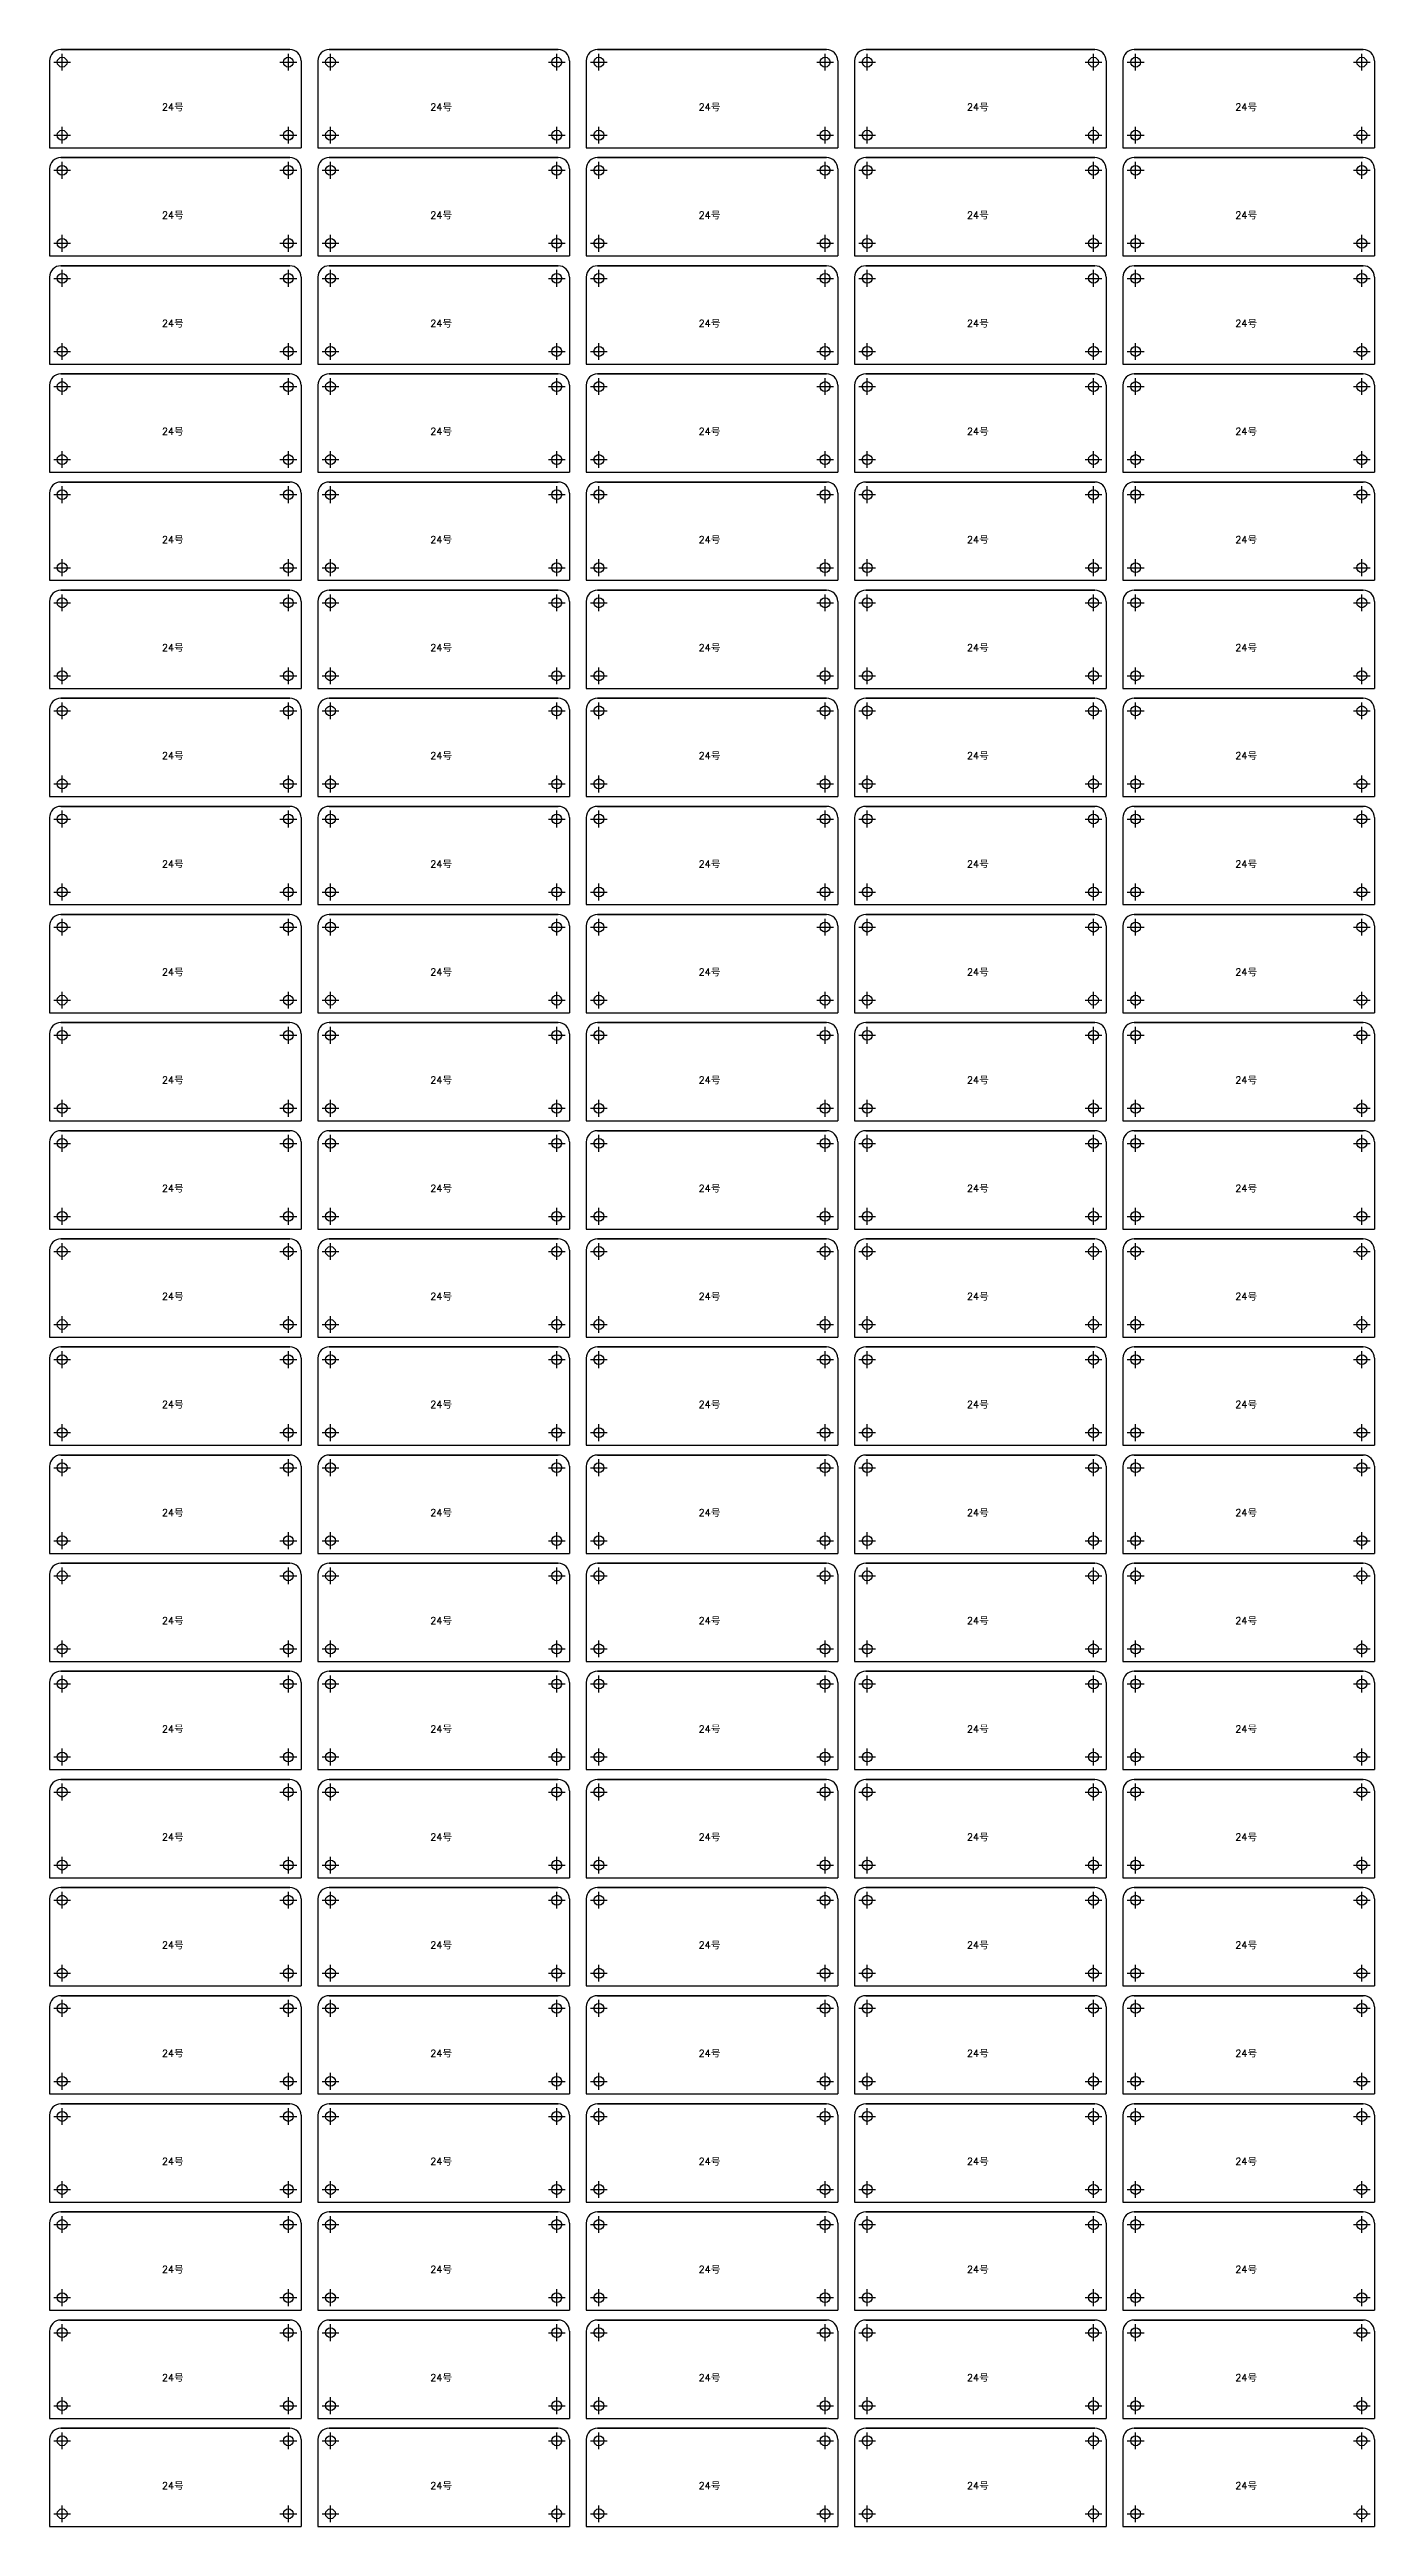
# Model space of a CAD drawing. Header units: millimetres. Extents: x 0 to 7379, y 0 to 1000.
# Drawn here: x 3954 to 4426, y 114 to 996 of the extents above; entities that cross this region are included whole.
import ezdxf

# ---------------------------------------------------------------- set-up
doc = ezdxf.new("R2010")
doc.units = ezdxf.units.MM
doc.header["$PDMODE"] = 2
doc.header["$PDSIZE"] = 3
doc.layers.add('POINT', color=2, linetype='Continuous')
doc.layers.add('PROPRO', color=1, linetype='Continuous')
doc.styles.get("Standard").update_dxf_attribs({"font": 'txt.shx', "height": 2})

msp = doc.modelspace()

# ---------------------------------------------------------------- texts
at = {"char_height": 2.5, "width": 40.286781, "attachment_point": 1}
for insert in [(3993.9231, 976.7695), (4089.5231, 976.7695), (4185.1231, 976.7695), (4280.7231, 976.7695), (4376.3231, 976.7695), (3993.9231, 938.2695), (4089.5231, 938.2695), (4185.1231, 938.2695), (4280.7231, 938.2695), (4376.3231, 938.2695), (3993.9231, 899.7695), (4089.5231, 899.7695), (4185.1231, 899.7695), (4280.7231, 899.7695), (4376.3231, 899.7695), (3993.9231, 861.2695), (4089.5231, 861.2695), (4185.1231, 861.2695), (4280.7231, 861.2695), (4376.3231, 861.2695), (3993.9231, 822.7695), (4089.5231, 822.7695), (4185.1231, 822.7695), (4280.7231, 822.7695), (4376.3231, 822.7695), (3993.9231, 784.2695), (4089.5231, 784.2695), (4185.1231, 784.2695), (4280.7231, 784.2695), (4376.3231, 784.2695), (3993.9231, 745.7695), (4089.5231, 745.7695), (4185.1231, 745.7695), (4280.7231, 745.7695), (4376.3231, 745.7695), (3993.9231, 707.2695), (4089.5231, 707.2695), (4185.1231, 707.2695), (4280.7231, 707.2695), (4376.3231, 707.2695), (3993.9231, 668.7695), (4089.5231, 668.7695), (4185.1231, 668.7695), (4280.7231, 668.7695), (4376.3231, 668.7695), (3993.9231, 630.2695), (4089.5231, 630.2695), (4185.1231, 630.2695), (4280.7231, 630.2695), (4376.3231, 630.2695), (3993.9231, 591.7695), (4089.5231, 591.7695), (4185.1231, 591.7695), (4280.7231, 591.7695), (4376.3231, 591.7695), (3993.9231, 553.2695), (4089.5231, 553.2695), (4185.1231, 553.2695), (4280.7231, 553.2695), (4376.3231, 553.2695), (3993.9231, 514.7695), (4089.5231, 514.7695), (4185.1231, 514.7695), (4280.7231, 514.7695), (4376.3231, 514.7695), (3993.9231, 476.2695), (4089.5231, 476.2695), (4185.1231, 476.2695), (4280.7231, 476.2695), (4376.3231, 476.2695), (3993.9231, 437.7695), (4089.5231, 437.7695), (4185.1231, 437.7695), (4280.7231, 437.7695), (4376.3231, 437.7695), (3993.9231, 399.2695), (4089.5231, 399.2695), (4185.1231, 399.2695), (4280.7231, 399.2695), (4376.3231, 399.2695), (3993.9231, 360.7695), (4089.5231, 360.7695), (4185.1231, 360.7695), (4280.7231, 360.7695), (4376.3231, 360.7695), (3993.9231, 322.2695), (4089.5231, 322.2695), (4185.1231, 322.2695), (4280.7231, 322.2695), (4376.3231, 322.2695), (3993.9231, 283.7695), (4089.5231, 283.7695), (4185.1231, 283.7695), (4280.7231, 283.7695), (4376.3231, 283.7695), (3993.9231, 245.2695), (4089.5231, 245.2695), (4185.1231, 245.2695), (4280.7231, 245.2695), (4376.3231, 245.2695), (3993.9231, 206.7695), (4089.5231, 206.7695), (4185.1231, 206.7695), (4280.7231, 206.7695), (4376.3231, 206.7695), (3993.9231, 168.2695), (4089.5231, 168.2695), (4185.1231, 168.2695), (4280.7231, 168.2695), (4376.3231, 168.2695), (3993.9231, 129.7695), (4089.5231, 129.7695), (4185.1231, 129.7695), (4280.7231, 129.7695), (4376.3231, 129.7695)]:
    msp.add_mtext('24{\\fSimSun|b0|i0|c134|p2;号}', dxfattribs=dict(at, insert=insert))

# ---------------------------------------------------------------- blocks, each defined once
blk = doc.blocks.new('*U13', base_point=(-136.367, 1432.565))
at = {"layer": 'POINT', "color": 2}
blk.add_point((-136.367, 1432.565), dxfattribs=at)
at = {"layer": 'PROPRO'}
blk.add_circle((-136.367, 1432.565), 1.75, dxfattribs=at)
blk = doc.blocks.new('*U14', base_point=(-55.767, 1432.565))
at = {"layer": 'POINT', "color": 2}
blk.add_point((-55.767, 1432.565), dxfattribs=at)
at = {"layer": 'PROPRO'}
blk.add_circle((-55.767, 1432.565), 1.75, dxfattribs=at)
blk = doc.blocks.new('*U11', base_point=(-136.367, 1458.565))
at = {"layer": 'POINT', "color": 2}
blk.add_point((-136.367, 1458.565), dxfattribs=at)
at = {"layer": 'PROPRO'}
blk.add_circle((-136.367, 1458.565), 1.75, dxfattribs=at)
blk = doc.blocks.new('*U12', base_point=(-55.767, 1458.565))
at = {"layer": 'POINT', "color": 2}
blk.add_point((-55.767, 1458.565), dxfattribs=at)
at = {"layer": 'PROPRO'}
blk.add_circle((-55.767, 1458.565), 1.75, dxfattribs=at)

# ---------------------------------------------------------------- linework, layer by layer
for p, q in [((3953.8689, 992), (3953.8689, 961)), ((3953.8689, 992), (3953.8689, 981.8)), ((4039.4689, 996), (3957.8689, 996)), ((3957.8689, 996), (4039.4689, 996)), ((4043.4689, 992), (4043.4689, 961)), ((4043.4689, 992), (4043.4689, 966)), ((4043.4689, 992), (4043.4689, 981.8)), ((4043.4689, 992), (4043.4689, 981.8)), ((4049.4689, 992), (4049.4689, 961)), ((4049.4689, 992), (4049.4689, 981.8)), ((4135.0689, 996), (4053.4689, 996)), ((4053.4689, 996), (4135.0689, 996)), ((4139.0689, 992), (4139.0689, 961)), ((4139.0689, 992), (4139.0689, 966)), ((4139.0689, 992), (4139.0689, 981.8)), ((4139.0689, 992), (4139.0689, 981.8)), ((4145.0689, 992), (4145.0689, 961)), ((4145.0689, 992), (4145.0689, 981.8)), ((4230.6689, 996), (4149.0689, 996)), ((4149.0689, 996), (4230.6689, 996)), ((4234.6689, 992), (4234.6689, 961)), ((4234.6689, 992), (4234.6689, 966)), ((4234.6689, 992), (4234.6689, 981.8)), ((4234.6689, 992), (4234.6689, 981.8)), ((4240.6689, 992), (4240.6689, 961)), ((4240.6689, 992), (4240.6689, 981.8)), ((4326.2689, 996), (4244.6689, 996)), ((4244.6689, 996), (4326.2689, 996)), ((4330.2689, 992), (4330.2689, 961)), ((4330.2689, 992), (4330.2689, 966)), ((4330.2689, 992), (4330.2689, 981.8)), ((4330.2689, 992), (4330.2689, 981.8)), ((4336.2689, 992), (4336.2689, 961)), ((4336.2689, 992), (4336.2689, 981.8)), ((4421.8689, 996), (4340.2689, 996)), ((4340.2689, 996), (4421.8689, 996)), ((4425.8689, 992), (4425.8689, 961)), ((4425.8689, 992), (4425.8689, 966)), ((4425.8689, 992), (4425.8689, 981.8)), ((4425.8689, 992), (4425.8689, 981.8)), ((3953.8689, 961), (4043.4689, 961)), ((3953.8689, 953.5), (3953.8689, 922.5)), ((3953.8689, 953.5), (3953.8689, 943.3)), ((3957.8689, 957.5), (4039.4689, 957.5)), ((4039.4689, 957.5), (3957.8689, 957.5)), ((3994.1189, 961), (4003.2189, 961)), ((4043.4689, 953.5), (4043.4689, 927.5)), ((4043.4689, 953.5), (4043.4689, 922.5)), ((4043.4689, 953.5), (4043.4689, 943.3)), ((4043.4689, 953.5), (4043.4689, 943.3)), ((4049.4689, 961), (4139.0689, 961)), ((4049.4689, 953.5), (4049.4689, 922.5)), ((4049.4689, 953.5), (4049.4689, 943.3)), ((4053.4689, 957.5), (4135.0689, 957.5)), ((4135.0689, 957.5), (4053.4689, 957.5)), ((4089.7189, 961), (4098.8189, 961)), ((4139.0689, 953.5), (4139.0689, 927.5)), ((4139.0689, 953.5), (4139.0689, 922.5)), ((4139.0689, 953.5), (4139.0689, 943.3)), ((4139.0689, 953.5), (4139.0689, 943.3)), ((4145.0689, 961), (4234.6689, 961)), ((4145.0689, 953.5), (4145.0689, 922.5)), ((4145.0689, 953.5), (4145.0689, 943.3)), ((4149.0689, 957.5), (4230.6689, 957.5)), ((4230.6689, 957.5), (4149.0689, 957.5)), ((4185.3189, 961), (4194.4189, 961)), ((4234.6689, 953.5), (4234.6689, 927.5)), ((4234.6689, 953.5), (4234.6689, 922.5)), ((4234.6689, 953.5), (4234.6689, 943.3)), ((4234.6689, 953.5), (4234.6689, 943.3)), ((4240.6689, 961), (4330.2689, 961)), ((4240.6689, 953.5), (4240.6689, 922.5)), ((4240.6689, 953.5), (4240.6689, 943.3)), ((4244.6689, 957.5), (4326.2689, 957.5)), ((4326.2689, 957.5), (4244.6689, 957.5)), ((4280.9189, 961), (4290.0189, 961)), ((4330.2689, 953.5), (4330.2689, 927.5)), ((4330.2689, 953.5), (4330.2689, 922.5)), ((4330.2689, 953.5), (4330.2689, 943.3)), ((4330.2689, 953.5), (4330.2689, 943.3)), ((4336.2689, 961), (4425.8689, 961)), ((4336.2689, 953.5), (4336.2689, 922.5)), ((4336.2689, 953.5), (4336.2689, 943.3)), ((4340.2689, 957.5), (4421.8689, 957.5)), ((4421.8689, 957.5), (4340.2689, 957.5)), ((4376.5189, 961), (4385.6189, 961)), ((4425.8689, 953.5), (4425.8689, 927.5)), ((4425.8689, 953.5), (4425.8689, 922.5)), ((4425.8689, 953.5), (4425.8689, 943.3)), ((4425.8689, 953.5), (4425.8689, 943.3)), ((3953.8689, 922.5), (4043.4689, 922.5)), ((3957.8689, 919), (4039.4689, 919)), ((4039.4689, 919), (3957.8689, 919)), ((3994.1189, 922.5), (4003.2189, 922.5)), ((4049.4689, 922.5), (4139.0689, 922.5)), ((4053.4689, 919), (4135.0689, 919)), ((4135.0689, 919), (4053.4689, 919)), ((4089.7189, 922.5), (4098.8189, 922.5)), ((4145.0689, 922.5), (4234.6689, 922.5)), ((4149.0689, 919), (4230.6689, 919)), ((4230.6689, 919), (4149.0689, 919)), ((4185.3189, 922.5), (4194.4189, 922.5)), ((4240.6689, 922.5), (4330.2689, 922.5)), ((4244.6689, 919), (4326.2689, 919)), ((4326.2689, 919), (4244.6689, 919)), ((4280.9189, 922.5), (4290.0189, 922.5)), ((4336.2689, 922.5), (4425.8689, 922.5)), ((4340.2689, 919), (4421.8689, 919)), ((4421.8689, 919), (4340.2689, 919)), ((4376.5189, 922.5), (4385.6189, 922.5)), ((3953.8689, 915), (3953.8689, 884)), ((3953.8689, 915), (3953.8689, 904.8)), ((4043.4689, 915), (4043.4689, 884)), ((4043.4689, 915), (4043.4689, 889)), ((4043.4689, 915), (4043.4689, 904.8)), ((4043.4689, 915), (4043.4689, 904.8)), ((4049.4689, 915), (4049.4689, 884)), ((4049.4689, 915), (4049.4689, 904.8)), ((4139.0689, 915), (4139.0689, 884)), ((4139.0689, 915), (4139.0689, 889)), ((4139.0689, 915), (4139.0689, 904.8)), ((4139.0689, 915), (4139.0689, 904.8)), ((4145.0689, 915), (4145.0689, 884)), ((4145.0689, 915), (4145.0689, 904.8)), ((4234.6689, 915), (4234.6689, 884)), ((4234.6689, 915), (4234.6689, 889)), ((4234.6689, 915), (4234.6689, 904.8)), ((4234.6689, 915), (4234.6689, 904.8)), ((4240.6689, 915), (4240.6689, 884)), ((4240.6689, 915), (4240.6689, 904.8)), ((4330.2689, 915), (4330.2689, 884)), ((4330.2689, 915), (4330.2689, 889)), ((4330.2689, 915), (4330.2689, 904.8)), ((4330.2689, 915), (4330.2689, 904.8)), ((4336.2689, 915), (4336.2689, 884)), ((4336.2689, 915), (4336.2689, 904.8)), ((4425.8689, 915), (4425.8689, 884)), ((4425.8689, 915), (4425.8689, 889)), ((4425.8689, 915), (4425.8689, 904.8)), ((4425.8689, 915), (4425.8689, 904.8)), ((3953.8689, 884), (4043.4689, 884)), ((3994.1189, 884), (4003.2189, 884)), ((4049.4689, 884), (4139.0689, 884)), ((4089.7189, 884), (4098.8189, 884)), ((4145.0689, 884), (4234.6689, 884)), ((4185.3189, 884), (4194.4189, 884)), ((4240.6689, 884), (4330.2689, 884)), ((4280.9189, 884), (4290.0189, 884)), ((4336.2689, 884), (4425.8689, 884)), ((4376.5189, 884), (4385.6189, 884)), ((3953.8689, 876.5), (3953.8689, 845.5)), ((3953.8689, 876.5), (3953.8689, 866.3)), ((3957.8689, 880.5), (4039.4689, 880.5)), ((4039.4689, 880.5), (3957.8689, 880.5)), ((4043.4689, 876.5), (4043.4689, 850.5)), ((4043.4689, 876.5), (4043.4689, 845.5)), ((4043.4689, 876.5), (4043.4689, 866.3)), ((4043.4689, 876.5), (4043.4689, 866.3)), ((4049.4689, 876.5), (4049.4689, 845.5)), ((4049.4689, 876.5), (4049.4689, 866.3)), ((4053.4689, 880.5), (4135.0689, 880.5)), ((4135.0689, 880.5), (4053.4689, 880.5)), ((4139.0689, 876.5), (4139.0689, 850.5)), ((4139.0689, 876.5), (4139.0689, 845.5)), ((4139.0689, 876.5), (4139.0689, 866.3)), ((4139.0689, 876.5), (4139.0689, 866.3)), ((4145.0689, 876.5), (4145.0689, 845.5)), ((4145.0689, 876.5), (4145.0689, 866.3)), ((4149.0689, 880.5), (4230.6689, 880.5)), ((4230.6689, 880.5), (4149.0689, 880.5)), ((4234.6689, 876.5), (4234.6689, 850.5)), ((4234.6689, 876.5), (4234.6689, 845.5)), ((4234.6689, 876.5), (4234.6689, 866.3)), ((4234.6689, 876.5), (4234.6689, 866.3)), ((4240.6689, 876.5), (4240.6689, 845.5)), ((4240.6689, 876.5), (4240.6689, 866.3)), ((4244.6689, 880.5), (4326.2689, 880.5)), ((4326.2689, 880.5), (4244.6689, 880.5)), ((4330.2689, 876.5), (4330.2689, 850.5)), ((4330.2689, 876.5), (4330.2689, 845.5)), ((4330.2689, 876.5), (4330.2689, 866.3)), ((4330.2689, 876.5), (4330.2689, 866.3)), ((4336.2689, 876.5), (4336.2689, 845.5)), ((4336.2689, 876.5), (4336.2689, 866.3)), ((4340.2689, 880.5), (4421.8689, 880.5)), ((4421.8689, 880.5), (4340.2689, 880.5)), ((4425.8689, 876.5), (4425.8689, 850.5)), ((4425.8689, 876.5), (4425.8689, 845.5)), ((4425.8689, 876.5), (4425.8689, 866.3)), ((4425.8689, 876.5), (4425.8689, 866.3)), ((3953.8689, 845.5), (4043.4689, 845.5)), ((3953.8689, 838), (3953.8689, 807)), ((3953.8689, 838), (3953.8689, 827.8)), ((4039.4689, 842), (3957.8689, 842)), ((3957.8689, 842), (4039.4689, 842)), ((3994.1189, 845.5), (4003.2189, 845.5)), ((4043.4689, 838), (4043.4689, 812)), ((4043.4689, 838), (4043.4689, 807)), ((4043.4689, 838), (4043.4689, 827.8)), ((4043.4689, 838), (4043.4689, 827.8)), ((4049.4689, 845.5), (4139.0689, 845.5)), ((4049.4689, 838), (4049.4689, 807)), ((4049.4689, 838), (4049.4689, 827.8)), ((4053.4689, 842), (4135.0689, 842)), ((4135.0689, 842), (4053.4689, 842)), ((4089.7189, 845.5), (4098.8189, 845.5)), ((4139.0689, 838), (4139.0689, 812)), ((4139.0689, 838), (4139.0689, 807)), ((4139.0689, 838), (4139.0689, 827.8)), ((4139.0689, 838), (4139.0689, 827.8)), ((4145.0689, 845.5), (4234.6689, 845.5)), ((4145.0689, 838), (4145.0689, 807)), ((4145.0689, 838), (4145.0689, 827.8)), ((4149.0689, 842), (4230.6689, 842)), ((4230.6689, 842), (4149.0689, 842)), ((4185.3189, 845.5), (4194.4189, 845.5)), ((4234.6689, 838), (4234.6689, 812)), ((4234.6689, 838), (4234.6689, 807)), ((4234.6689, 838), (4234.6689, 827.8)), ((4234.6689, 838), (4234.6689, 827.8)), ((4240.6689, 845.5), (4330.2689, 845.5)), ((4240.6689, 838), (4240.6689, 807)), ((4240.6689, 838), (4240.6689, 827.8)), ((4244.6689, 842), (4326.2689, 842)), ((4326.2689, 842), (4244.6689, 842)), ((4280.9189, 845.5), (4290.0189, 845.5)), ((4330.2689, 838), (4330.2689, 812)), ((4330.2689, 838), (4330.2689, 807)), ((4330.2689, 838), (4330.2689, 827.8)), ((4330.2689, 838), (4330.2689, 827.8)), ((4336.2689, 845.5), (4425.8689, 845.5)), ((4336.2689, 838), (4336.2689, 807)), ((4336.2689, 838), (4336.2689, 827.8)), ((4340.2689, 842), (4421.8689, 842)), ((4421.8689, 842), (4340.2689, 842)), ((4376.5189, 845.5), (4385.6189, 845.5)), ((4425.8689, 838), (4425.8689, 812)), ((4425.8689, 838), (4425.8689, 807)), ((4425.8689, 838), (4425.8689, 827.8)), ((4425.8689, 838), (4425.8689, 827.8)), ((3953.8689, 807), (4043.4689, 807)), ((4039.4689, 803.5), (3957.8689, 803.5)), ((3957.8689, 803.5), (4039.4689, 803.5)), ((3994.1189, 807), (4003.2189, 807)), ((4049.4689, 807), (4139.0689, 807)), ((4135.0689, 803.5), (4053.4689, 803.5)), ((4053.4689, 803.5), (4135.0689, 803.5)), ((4089.7189, 807), (4098.8189, 807)), ((4145.0689, 807), (4234.6689, 807)), ((4230.6689, 803.5), (4149.0689, 803.5)), ((4149.0689, 803.5), (4230.6689, 803.5)), ((4185.3189, 807), (4194.4189, 807)), ((4240.6689, 807), (4330.2689, 807)), ((4326.2689, 803.5), (4244.6689, 803.5)), ((4244.6689, 803.5), (4326.2689, 803.5)), ((4280.9189, 807), (4290.0189, 807)), ((4336.2689, 807), (4425.8689, 807)), ((4421.8689, 803.5), (4340.2689, 803.5)), ((4340.2689, 803.5), (4421.8689, 803.5)), ((4376.5189, 807), (4385.6189, 807)), ((3953.8689, 799.5), (3953.8689, 768.5)), ((3953.8689, 799.5), (3953.8689, 789.3)), ((4043.4689, 799.5), (4043.4689, 768.5)), ((4043.4689, 799.5), (4043.4689, 789.3)), ((4043.4689, 799.5), (4043.4689, 789.3)), ((4043.4689, 799.5), (4043.4689, 773.5)), ((4049.4689, 799.5), (4049.4689, 768.5)), ((4049.4689, 799.5), (4049.4689, 789.3)), ((4139.0689, 799.5), (4139.0689, 768.5)), ((4139.0689, 799.5), (4139.0689, 789.3)), ((4139.0689, 799.5), (4139.0689, 789.3)), ((4139.0689, 799.5), (4139.0689, 773.5)), ((4145.0689, 799.5), (4145.0689, 768.5)), ((4145.0689, 799.5), (4145.0689, 789.3)), ((4234.6689, 799.5), (4234.6689, 768.5)), ((4234.6689, 799.5), (4234.6689, 789.3)), ((4234.6689, 799.5), (4234.6689, 789.3)), ((4234.6689, 799.5), (4234.6689, 773.5)), ((4240.6689, 799.5), (4240.6689, 768.5)), ((4240.6689, 799.5), (4240.6689, 789.3)), ((4330.2689, 799.5), (4330.2689, 768.5)), ((4330.2689, 799.5), (4330.2689, 789.3)), ((4330.2689, 799.5), (4330.2689, 789.3)), ((4330.2689, 799.5), (4330.2689, 773.5)), ((4336.2689, 799.5), (4336.2689, 768.5)), ((4336.2689, 799.5), (4336.2689, 789.3)), ((4425.8689, 799.5), (4425.8689, 768.5)), ((4425.8689, 799.5), (4425.8689, 789.3)), ((4425.8689, 799.5), (4425.8689, 789.3)), ((4425.8689, 799.5), (4425.8689, 773.5)), ((3953.8689, 768.5), (4043.4689, 768.5)), ((3994.1189, 768.5), (4003.2189, 768.5)), ((4049.4689, 768.5), (4139.0689, 768.5)), ((4089.7189, 768.5), (4098.8189, 768.5)), ((4145.0689, 768.5), (4234.6689, 768.5)), ((4185.3189, 768.5), (4194.4189, 768.5)), ((4240.6689, 768.5), (4330.2689, 768.5)), ((4280.9189, 768.5), (4290.0189, 768.5)), ((4336.2689, 768.5), (4425.8689, 768.5)), ((4376.5189, 768.5), (4385.6189, 768.5)), ((3953.8689, 761), (3953.8689, 730)), ((3953.8689, 761), (3953.8689, 750.8)), ((4039.4689, 765), (3957.8689, 765)), ((3957.8689, 765), (4039.4689, 765)), ((4043.4689, 761), (4043.4689, 730)), ((4043.4689, 761), (4043.4689, 735)), ((4043.4689, 761), (4043.4689, 750.8)), ((4043.4689, 761), (4043.4689, 750.8)), ((4049.4689, 761), (4049.4689, 730)), ((4049.4689, 761), (4049.4689, 750.8)), ((4135.0689, 765), (4053.4689, 765)), ((4053.4689, 765), (4135.0689, 765)), ((4139.0689, 761), (4139.0689, 730)), ((4139.0689, 761), (4139.0689, 735)), ((4139.0689, 761), (4139.0689, 750.8)), ((4139.0689, 761), (4139.0689, 750.8)), ((4145.0689, 761), (4145.0689, 730)), ((4145.0689, 761), (4145.0689, 750.8)), ((4230.6689, 765), (4149.0689, 765)), ((4149.0689, 765), (4230.6689, 765)), ((4234.6689, 761), (4234.6689, 730)), ((4234.6689, 761), (4234.6689, 735)), ((4234.6689, 761), (4234.6689, 750.8)), ((4234.6689, 761), (4234.6689, 750.8)), ((4240.6689, 761), (4240.6689, 730)), ((4240.6689, 761), (4240.6689, 750.8)), ((4326.2689, 765), (4244.6689, 765)), ((4244.6689, 765), (4326.2689, 765)), ((4330.2689, 761), (4330.2689, 730)), ((4330.2689, 761), (4330.2689, 735)), ((4330.2689, 761), (4330.2689, 750.8)), ((4330.2689, 761), (4330.2689, 750.8)), ((4336.2689, 761), (4336.2689, 730)), ((4336.2689, 761), (4336.2689, 750.8)), ((4421.8689, 765), (4340.2689, 765)), ((4340.2689, 765), (4421.8689, 765)), ((4425.8689, 761), (4425.8689, 730)), ((4425.8689, 761), (4425.8689, 735)), ((4425.8689, 761), (4425.8689, 750.8)), ((4425.8689, 761), (4425.8689, 750.8)), ((3953.8689, 730), (4043.4689, 730)), ((4039.4689, 726.5), (3957.8689, 726.5)), ((3957.8689, 726.5), (4039.4689, 726.5)), ((3994.1189, 730), (4003.2189, 730)), ((4049.4689, 730), (4139.0689, 730)), ((4135.0689, 726.5), (4053.4689, 726.5)), ((4053.4689, 726.5), (4135.0689, 726.5)), ((4089.7189, 730), (4098.8189, 730)), ((4145.0689, 730), (4234.6689, 730)), ((4230.6689, 726.5), (4149.0689, 726.5)), ((4149.0689, 726.5), (4230.6689, 726.5)), ((4185.3189, 730), (4194.4189, 730)), ((4240.6689, 730), (4330.2689, 730)), ((4326.2689, 726.5), (4244.6689, 726.5)), ((4244.6689, 726.5), (4326.2689, 726.5)), ((4280.9189, 730), (4290.0189, 730)), ((4336.2689, 730), (4425.8689, 730)), ((4421.8689, 726.5), (4340.2689, 726.5)), ((4340.2689, 726.5), (4421.8689, 726.5)), ((4376.5189, 730), (4385.6189, 730)), ((3953.8689, 722.5), (3953.8689, 691.5)), ((3953.8689, 722.5), (3953.8689, 712.3)), ((4043.4689, 722.5), (4043.4689, 691.5)), ((4043.4689, 722.5), (4043.4689, 712.3)), ((4043.4689, 722.5), (4043.4689, 712.3)), ((4043.4689, 722.5), (4043.4689, 696.5)), ((4049.4689, 722.5), (4049.4689, 691.5)), ((4049.4689, 722.5), (4049.4689, 712.3)), ((4139.0689, 722.5), (4139.0689, 691.5)), ((4139.0689, 722.5), (4139.0689, 712.3)), ((4139.0689, 722.5), (4139.0689, 712.3)), ((4139.0689, 722.5), (4139.0689, 696.5)), ((4145.0689, 722.5), (4145.0689, 691.5)), ((4145.0689, 722.5), (4145.0689, 712.3)), ((4234.6689, 722.5), (4234.6689, 691.5)), ((4234.6689, 722.5), (4234.6689, 712.3)), ((4234.6689, 722.5), (4234.6689, 712.3)), ((4234.6689, 722.5), (4234.6689, 696.5)), ((4240.6689, 722.5), (4240.6689, 691.5)), ((4240.6689, 722.5), (4240.6689, 712.3)), ((4330.2689, 722.5), (4330.2689, 691.5)), ((4330.2689, 722.5), (4330.2689, 712.3)), ((4330.2689, 722.5), (4330.2689, 712.3)), ((4330.2689, 722.5), (4330.2689, 696.5)), ((4336.2689, 722.5), (4336.2689, 691.5)), ((4336.2689, 722.5), (4336.2689, 712.3)), ((4425.8689, 722.5), (4425.8689, 691.5)), ((4425.8689, 722.5), (4425.8689, 712.3)), ((4425.8689, 722.5), (4425.8689, 712.3)), ((4425.8689, 722.5), (4425.8689, 696.5)), ((3953.8689, 691.5), (4043.4689, 691.5)), ((4039.4689, 688), (3957.8689, 688)), ((3957.8689, 688), (4039.4689, 688)), ((3994.1189, 691.5), (4003.2189, 691.5)), ((4049.4689, 691.5), (4139.0689, 691.5)), ((4135.0689, 688), (4053.4689, 688)), ((4053.4689, 688), (4135.0689, 688)), ((4089.7189, 691.5), (4098.8189, 691.5)), ((4145.0689, 691.5), (4234.6689, 691.5)), ((4230.6689, 688), (4149.0689, 688)), ((4149.0689, 688), (4230.6689, 688)), ((4185.3189, 691.5), (4194.4189, 691.5)), ((4240.6689, 691.5), (4330.2689, 691.5)), ((4326.2689, 688), (4244.6689, 688)), ((4244.6689, 688), (4326.2689, 688)), ((4280.9189, 691.5), (4290.0189, 691.5)), ((4336.2689, 691.5), (4425.8689, 691.5)), ((4421.8689, 688), (4340.2689, 688)), ((4340.2689, 688), (4421.8689, 688)), ((4376.5189, 691.5), (4385.6189, 691.5)), ((3953.8689, 684), (3953.8689, 653)), ((3953.8689, 684), (3953.8689, 673.8)), ((4043.4689, 684), (4043.4689, 653)), ((4043.4689, 684), (4043.4689, 673.8)), ((4043.4689, 684), (4043.4689, 673.8)), ((4043.4689, 684), (4043.4689, 658)), ((4049.4689, 684), (4049.4689, 653)), ((4049.4689, 684), (4049.4689, 673.8)), ((4139.0689, 684), (4139.0689, 653)), ((4139.0689, 684), (4139.0689, 673.8)), ((4139.0689, 684), (4139.0689, 673.8)), ((4139.0689, 684), (4139.0689, 658)), ((4145.0689, 684), (4145.0689, 653)), ((4145.0689, 684), (4145.0689, 673.8)), ((4234.6689, 684), (4234.6689, 653)), ((4234.6689, 684), (4234.6689, 673.8)), ((4234.6689, 684), (4234.6689, 673.8)), ((4234.6689, 684), (4234.6689, 658)), ((4240.6689, 684), (4240.6689, 653)), ((4240.6689, 684), (4240.6689, 673.8)), ((4330.2689, 684), (4330.2689, 653)), ((4330.2689, 684), (4330.2689, 673.8)), ((4330.2689, 684), (4330.2689, 673.8)), ((4330.2689, 684), (4330.2689, 658)), ((4336.2689, 684), (4336.2689, 653)), ((4336.2689, 684), (4336.2689, 673.8)), ((4425.8689, 684), (4425.8689, 653)), ((4425.8689, 684), (4425.8689, 673.8)), ((4425.8689, 684), (4425.8689, 673.8)), ((4425.8689, 684), (4425.8689, 658)), ((3953.8689, 653), (4043.4689, 653)), ((3994.1189, 653), (4003.2189, 653)), ((4049.4689, 653), (4139.0689, 653)), ((4089.7189, 653), (4098.8189, 653)), ((4145.0689, 653), (4234.6689, 653)), ((4185.3189, 653), (4194.4189, 653)), ((4240.6689, 653), (4330.2689, 653)), ((4280.9189, 653), (4290.0189, 653)), ((4336.2689, 653), (4425.8689, 653)), ((4376.5189, 653), (4385.6189, 653)), ((3953.8689, 645.5), (3953.8689, 614.5)), ((3953.8689, 645.5), (3953.8689, 635.3)), ((4039.4689, 649.5), (3957.8689, 649.5)), ((3957.8689, 649.5), (4039.4689, 649.5)), ((4043.4689, 645.5), (4043.4689, 614.5)), ((4043.4689, 645.5), (4043.4689, 619.5)), ((4043.4689, 645.5), (4043.4689, 635.3)), ((4043.4689, 645.5), (4043.4689, 635.3)), ((4049.4689, 645.5), (4049.4689, 614.5)), ((4049.4689, 645.5), (4049.4689, 635.3)), ((4135.0689, 649.5), (4053.4689, 649.5)), ((4053.4689, 649.5), (4135.0689, 649.5)), ((4139.0689, 645.5), (4139.0689, 614.5)), ((4139.0689, 645.5), (4139.0689, 619.5)), ((4139.0689, 645.5), (4139.0689, 635.3)), ((4139.0689, 645.5), (4139.0689, 635.3)), ((4145.0689, 645.5), (4145.0689, 614.5)), ((4145.0689, 645.5), (4145.0689, 635.3)), ((4230.6689, 649.5), (4149.0689, 649.5)), ((4149.0689, 649.5), (4230.6689, 649.5)), ((4234.6689, 645.5), (4234.6689, 614.5)), ((4234.6689, 645.5), (4234.6689, 619.5)), ((4234.6689, 645.5), (4234.6689, 635.3)), ((4234.6689, 645.5), (4234.6689, 635.3)), ((4240.6689, 645.5), (4240.6689, 614.5)), ((4240.6689, 645.5), (4240.6689, 635.3)), ((4326.2689, 649.5), (4244.6689, 649.5)), ((4244.6689, 649.5), (4326.2689, 649.5)), ((4330.2689, 645.5), (4330.2689, 614.5)), ((4330.2689, 645.5), (4330.2689, 619.5)), ((4330.2689, 645.5), (4330.2689, 635.3)), ((4330.2689, 645.5), (4330.2689, 635.3)), ((4336.2689, 645.5), (4336.2689, 614.5)), ((4336.2689, 645.5), (4336.2689, 635.3)), ((4421.8689, 649.5), (4340.2689, 649.5)), ((4340.2689, 649.5), (4421.8689, 649.5)), ((4425.8689, 645.5), (4425.8689, 614.5)), ((4425.8689, 645.5), (4425.8689, 619.5)), ((4425.8689, 645.5), (4425.8689, 635.3)), ((4425.8689, 645.5), (4425.8689, 635.3)), ((3953.8689, 614.5), (4043.4689, 614.5)), ((4039.4689, 611), (3957.8689, 611)), ((3957.8689, 611), (4039.4689, 611)), ((3994.1189, 614.5), (4003.2189, 614.5)), ((4049.4689, 614.5), (4139.0689, 614.5)), ((4135.0689, 611), (4053.4689, 611)), ((4053.4689, 611), (4135.0689, 611)), ((4089.7189, 614.5), (4098.8189, 614.5)), ((4145.0689, 614.5), (4234.6689, 614.5)), ((4230.6689, 611), (4149.0689, 611)), ((4149.0689, 611), (4230.6689, 611)), ((4185.3189, 614.5), (4194.4189, 614.5)), ((4240.6689, 614.5), (4330.2689, 614.5)), ((4326.2689, 611), (4244.6689, 611)), ((4244.6689, 611), (4326.2689, 611)), ((4280.9189, 614.5), (4290.0189, 614.5)), ((4336.2689, 614.5), (4425.8689, 614.5)), ((4421.8689, 611), (4340.2689, 611)), ((4340.2689, 611), (4421.8689, 611)), ((4376.5189, 614.5), (4385.6189, 614.5)), ((3953.8689, 607), (3953.8689, 576)), ((3953.8689, 607), (3953.8689, 596.8)), ((4043.4689, 607), (4043.4689, 576)), ((4043.4689, 607), (4043.4689, 581)), ((4043.4689, 607), (4043.4689, 596.8)), ((4043.4689, 607), (4043.4689, 596.8)), ((4049.4689, 607), (4049.4689, 576)), ((4049.4689, 607), (4049.4689, 596.8)), ((4139.0689, 607), (4139.0689, 576)), ((4139.0689, 607), (4139.0689, 581)), ((4139.0689, 607), (4139.0689, 596.8)), ((4139.0689, 607), (4139.0689, 596.8)), ((4145.0689, 607), (4145.0689, 576)), ((4145.0689, 607), (4145.0689, 596.8)), ((4234.6689, 607), (4234.6689, 576)), ((4234.6689, 607), (4234.6689, 581)), ((4234.6689, 607), (4234.6689, 596.8)), ((4234.6689, 607), (4234.6689, 596.8)), ((4240.6689, 607), (4240.6689, 576)), ((4240.6689, 607), (4240.6689, 596.8)), ((4330.2689, 607), (4330.2689, 576)), ((4330.2689, 607), (4330.2689, 581)), ((4330.2689, 607), (4330.2689, 596.8)), ((4330.2689, 607), (4330.2689, 596.8)), ((4336.2689, 607), (4336.2689, 576)), ((4336.2689, 607), (4336.2689, 596.8)), ((4425.8689, 607), (4425.8689, 576)), ((4425.8689, 607), (4425.8689, 581)), ((4425.8689, 607), (4425.8689, 596.8)), ((4425.8689, 607), (4425.8689, 596.8)), ((3953.8689, 576), (4043.4689, 576)), ((3994.1189, 576), (4003.2189, 576)), ((4049.4689, 576), (4139.0689, 576)), ((4089.7189, 576), (4098.8189, 576)), ((4145.0689, 576), (4234.6689, 576)), ((4185.3189, 576), (4194.4189, 576)), ((4240.6689, 576), (4330.2689, 576)), ((4280.9189, 576), (4290.0189, 576)), ((4336.2689, 576), (4425.8689, 576)), ((4376.5189, 576), (4385.6189, 576)), ((3953.8689, 568.5), (3953.8689, 537.5)), ((3953.8689, 568.5), (3953.8689, 558.3)), ((4039.4689, 572.5), (3957.8689, 572.5)), ((3957.8689, 572.5), (4039.4689, 572.5)), ((4043.4689, 568.5), (4043.4689, 537.5)), ((4043.4689, 568.5), (4043.4689, 558.3)), ((4043.4689, 568.5), (4043.4689, 558.3)), ((4043.4689, 568.5), (4043.4689, 542.5)), ((4049.4689, 568.5), (4049.4689, 537.5)), ((4049.4689, 568.5), (4049.4689, 558.3)), ((4135.0689, 572.5), (4053.4689, 572.5)), ((4053.4689, 572.5), (4135.0689, 572.5)), ((4139.0689, 568.5), (4139.0689, 537.5)), ((4139.0689, 568.5), (4139.0689, 558.3)), ((4139.0689, 568.5), (4139.0689, 558.3)), ((4139.0689, 568.5), (4139.0689, 542.5)), ((4145.0689, 568.5), (4145.0689, 537.5)), ((4145.0689, 568.5), (4145.0689, 558.3)), ((4230.6689, 572.5), (4149.0689, 572.5)), ((4149.0689, 572.5), (4230.6689, 572.5)), ((4234.6689, 568.5), (4234.6689, 537.5)), ((4234.6689, 568.5), (4234.6689, 558.3)), ((4234.6689, 568.5), (4234.6689, 558.3)), ((4234.6689, 568.5), (4234.6689, 542.5)), ((4240.6689, 568.5), (4240.6689, 537.5)), ((4240.6689, 568.5), (4240.6689, 558.3)), ((4326.2689, 572.5), (4244.6689, 572.5)), ((4244.6689, 572.5), (4326.2689, 572.5)), ((4330.2689, 568.5), (4330.2689, 537.5)), ((4330.2689, 568.5), (4330.2689, 558.3)), ((4330.2689, 568.5), (4330.2689, 558.3)), ((4330.2689, 568.5), (4330.2689, 542.5)), ((4336.2689, 568.5), (4336.2689, 537.5)), ((4336.2689, 568.5), (4336.2689, 558.3)), ((4421.8689, 572.5), (4340.2689, 572.5)), ((4340.2689, 572.5), (4421.8689, 572.5)), ((4425.8689, 568.5), (4425.8689, 537.5)), ((4425.8689, 568.5), (4425.8689, 558.3)), ((4425.8689, 568.5), (4425.8689, 558.3)), ((4425.8689, 568.5), (4425.8689, 542.5)), ((3953.8689, 537.5), (4043.4689, 537.5)), ((3953.8689, 530), (3953.8689, 499)), ((3953.8689, 530), (3953.8689, 519.8)), ((4039.4689, 534), (3957.8689, 534)), ((3957.8689, 534), (4039.4689, 534)), ((3994.1189, 537.5), (4003.2189, 537.5)), ((4043.4689, 530), (4043.4689, 499)), ((4043.4689, 530), (4043.4689, 504)), ((4043.4689, 530), (4043.4689, 519.8)), ((4043.4689, 530), (4043.4689, 519.8)), ((4049.4689, 537.5), (4139.0689, 537.5)), ((4049.4689, 530), (4049.4689, 499)), ((4049.4689, 530), (4049.4689, 519.8)), ((4135.0689, 534), (4053.4689, 534)), ((4053.4689, 534), (4135.0689, 534)), ((4089.7189, 537.5), (4098.8189, 537.5)), ((4139.0689, 530), (4139.0689, 499)), ((4139.0689, 530), (4139.0689, 504)), ((4139.0689, 530), (4139.0689, 519.8)), ((4139.0689, 530), (4139.0689, 519.8)), ((4145.0689, 537.5), (4234.6689, 537.5)), ((4145.0689, 530), (4145.0689, 499)), ((4145.0689, 530), (4145.0689, 519.8)), ((4230.6689, 534), (4149.0689, 534)), ((4149.0689, 534), (4230.6689, 534)), ((4185.3189, 537.5), (4194.4189, 537.5)), ((4234.6689, 530), (4234.6689, 499)), ((4234.6689, 530), (4234.6689, 504)), ((4234.6689, 530), (4234.6689, 519.8)), ((4234.6689, 530), (4234.6689, 519.8)), ((4240.6689, 537.5), (4330.2689, 537.5)), ((4240.6689, 530), (4240.6689, 499)), ((4240.6689, 530), (4240.6689, 519.8)), ((4326.2689, 534), (4244.6689, 534)), ((4244.6689, 534), (4326.2689, 534)), ((4280.9189, 537.5), (4290.0189, 537.5)), ((4330.2689, 530), (4330.2689, 499)), ((4330.2689, 530), (4330.2689, 504)), ((4330.2689, 530), (4330.2689, 519.8)), ((4330.2689, 530), (4330.2689, 519.8)), ((4336.2689, 537.5), (4425.8689, 537.5)), ((4336.2689, 530), (4336.2689, 499)), ((4336.2689, 530), (4336.2689, 519.8)), ((4421.8689, 534), (4340.2689, 534)), ((4340.2689, 534), (4421.8689, 534)), ((4376.5189, 537.5), (4385.6189, 537.5)), ((4425.8689, 530), (4425.8689, 499)), ((4425.8689, 530), (4425.8689, 504)), ((4425.8689, 530), (4425.8689, 519.8)), ((4425.8689, 530), (4425.8689, 519.8)), ((3953.8689, 499), (4043.4689, 499)), ((4039.4689, 495.5), (3957.8689, 495.5)), ((3957.8689, 495.5), (4039.4689, 495.5)), ((3994.1189, 499), (4003.2189, 499)), ((4049.4689, 499), (4139.0689, 499)), ((4135.0689, 495.5), (4053.4689, 495.5)), ((4053.4689, 495.5), (4135.0689, 495.5)), ((4089.7189, 499), (4098.8189, 499)), ((4145.0689, 499), (4234.6689, 499)), ((4230.6689, 495.5), (4149.0689, 495.5)), ((4149.0689, 495.5), (4230.6689, 495.5)), ((4185.3189, 499), (4194.4189, 499)), ((4240.6689, 499), (4330.2689, 499)), ((4326.2689, 495.5), (4244.6689, 495.5)), ((4244.6689, 495.5), (4326.2689, 495.5)), ((4280.9189, 499), (4290.0189, 499)), ((4336.2689, 499), (4425.8689, 499)), ((4421.8689, 495.5), (4340.2689, 495.5)), ((4340.2689, 495.5), (4421.8689, 495.5)), ((4376.5189, 499), (4385.6189, 499)), ((3953.8689, 491.5), (3953.8689, 460.5)), ((3953.8689, 491.5), (3953.8689, 481.3)), ((4043.4689, 491.5), (4043.4689, 460.5)), ((4043.4689, 491.5), (4043.4689, 465.5)), ((4043.4689, 491.5), (4043.4689, 481.3)), ((4043.4689, 491.5), (4043.4689, 481.3)), ((4049.4689, 491.5), (4049.4689, 460.5)), ((4049.4689, 491.5), (4049.4689, 481.3)), ((4139.0689, 491.5), (4139.0689, 460.5)), ((4139.0689, 491.5), (4139.0689, 465.5)), ((4139.0689, 491.5), (4139.0689, 481.3)), ((4139.0689, 491.5), (4139.0689, 481.3)), ((4145.0689, 491.5), (4145.0689, 460.5)), ((4145.0689, 491.5), (4145.0689, 481.3)), ((4234.6689, 491.5), (4234.6689, 460.5)), ((4234.6689, 491.5), (4234.6689, 465.5)), ((4234.6689, 491.5), (4234.6689, 481.3)), ((4234.6689, 491.5), (4234.6689, 481.3)), ((4240.6689, 491.5), (4240.6689, 460.5)), ((4240.6689, 491.5), (4240.6689, 481.3)), ((4330.2689, 491.5), (4330.2689, 460.5)), ((4330.2689, 491.5), (4330.2689, 465.5)), ((4330.2689, 491.5), (4330.2689, 481.3)), ((4330.2689, 491.5), (4330.2689, 481.3)), ((4336.2689, 491.5), (4336.2689, 460.5)), ((4336.2689, 491.5), (4336.2689, 481.3)), ((4425.8689, 491.5), (4425.8689, 460.5)), ((4425.8689, 491.5), (4425.8689, 465.5)), ((4425.8689, 491.5), (4425.8689, 481.3)), ((4425.8689, 491.5), (4425.8689, 481.3)), ((3953.8689, 460.5), (4043.4689, 460.5)), ((3994.1189, 460.5), (4003.2189, 460.5)), ((4049.4689, 460.5), (4139.0689, 460.5)), ((4089.7189, 460.5), (4098.8189, 460.5)), ((4145.0689, 460.5), (4234.6689, 460.5)), ((4185.3189, 460.5), (4194.4189, 460.5)), ((4240.6689, 460.5), (4330.2689, 460.5)), ((4280.9189, 460.5), (4290.0189, 460.5)), ((4336.2689, 460.5), (4425.8689, 460.5)), ((4376.5189, 460.5), (4385.6189, 460.5)), ((3953.8689, 453), (3953.8689, 422)), ((3953.8689, 453), (3953.8689, 442.8)), ((4039.4689, 457), (3957.8689, 457)), ((3957.8689, 457), (4039.4689, 457)), ((4043.4689, 453), (4043.4689, 427)), ((4043.4689, 453), (4043.4689, 422)), ((4043.4689, 453), (4043.4689, 442.8)), ((4043.4689, 453), (4043.4689, 442.8)), ((4049.4689, 453), (4049.4689, 422)), ((4049.4689, 453), (4049.4689, 442.8)), ((4135.0689, 457), (4053.4689, 457)), ((4053.4689, 457), (4135.0689, 457)), ((4139.0689, 453), (4139.0689, 427)), ((4139.0689, 453), (4139.0689, 422)), ((4139.0689, 453), (4139.0689, 442.8)), ((4139.0689, 453), (4139.0689, 442.8)), ((4145.0689, 453), (4145.0689, 422)), ((4145.0689, 453), (4145.0689, 442.8)), ((4230.6689, 457), (4149.0689, 457)), ((4149.0689, 457), (4230.6689, 457)), ((4234.6689, 453), (4234.6689, 427)), ((4234.6689, 453), (4234.6689, 422)), ((4234.6689, 453), (4234.6689, 442.8)), ((4234.6689, 453), (4234.6689, 442.8)), ((4240.6689, 453), (4240.6689, 422)), ((4240.6689, 453), (4240.6689, 442.8)), ((4326.2689, 457), (4244.6689, 457)), ((4244.6689, 457), (4326.2689, 457)), ((4330.2689, 453), (4330.2689, 427)), ((4330.2689, 453), (4330.2689, 422)), ((4330.2689, 453), (4330.2689, 442.8)), ((4330.2689, 453), (4330.2689, 442.8)), ((4336.2689, 453), (4336.2689, 422)), ((4336.2689, 453), (4336.2689, 442.8)), ((4421.8689, 457), (4340.2689, 457)), ((4340.2689, 457), (4421.8689, 457)), ((4425.8689, 453), (4425.8689, 427)), ((4425.8689, 453), (4425.8689, 422)), ((4425.8689, 453), (4425.8689, 442.8)), ((4425.8689, 453), (4425.8689, 442.8)), ((3953.8689, 422), (4043.4689, 422)), ((4039.4689, 418.5), (3957.8689, 418.5)), ((3957.8689, 418.5), (4039.4689, 418.5)), ((3994.1189, 422), (4003.2189, 422)), ((4049.4689, 422), (4139.0689, 422)), ((4135.0689, 418.5), (4053.4689, 418.5)), ((4053.4689, 418.5), (4135.0689, 418.5)), ((4089.7189, 422), (4098.8189, 422)), ((4145.0689, 422), (4234.6689, 422)), ((4230.6689, 418.5), (4149.0689, 418.5)), ((4149.0689, 418.5), (4230.6689, 418.5)), ((4185.3189, 422), (4194.4189, 422)), ((4240.6689, 422), (4330.2689, 422)), ((4326.2689, 418.5), (4244.6689, 418.5)), ((4244.6689, 418.5), (4326.2689, 418.5)), ((4280.9189, 422), (4290.0189, 422)), ((4336.2689, 422), (4425.8689, 422)), ((4421.8689, 418.5), (4340.2689, 418.5)), ((4340.2689, 418.5), (4421.8689, 418.5)), ((4376.5189, 422), (4385.6189, 422)), ((3953.8689, 414.5), (3953.8689, 383.5)), ((3953.8689, 414.5), (3953.8689, 404.3)), ((4043.4689, 414.5), (4043.4689, 388.5)), ((4043.4689, 414.5), (4043.4689, 383.5)), ((4043.4689, 414.5), (4043.4689, 404.3)), ((4043.4689, 414.5), (4043.4689, 404.3)), ((4049.4689, 414.5), (4049.4689, 383.5)), ((4049.4689, 414.5), (4049.4689, 404.3)), ((4139.0689, 414.5), (4139.0689, 388.5)), ((4139.0689, 414.5), (4139.0689, 383.5)), ((4139.0689, 414.5), (4139.0689, 404.3)), ((4139.0689, 414.5), (4139.0689, 404.3)), ((4145.0689, 414.5), (4145.0689, 383.5)), ((4145.0689, 414.5), (4145.0689, 404.3)), ((4234.6689, 414.5), (4234.6689, 388.5)), ((4234.6689, 414.5), (4234.6689, 383.5)), ((4234.6689, 414.5), (4234.6689, 404.3)), ((4234.6689, 414.5), (4234.6689, 404.3)), ((4240.6689, 414.5), (4240.6689, 383.5)), ((4240.6689, 414.5), (4240.6689, 404.3)), ((4330.2689, 414.5), (4330.2689, 388.5)), ((4330.2689, 414.5), (4330.2689, 383.5)), ((4330.2689, 414.5), (4330.2689, 404.3)), ((4330.2689, 414.5), (4330.2689, 404.3)), ((4336.2689, 414.5), (4336.2689, 383.5)), ((4336.2689, 414.5), (4336.2689, 404.3)), ((4425.8689, 414.5), (4425.8689, 388.5)), ((4425.8689, 414.5), (4425.8689, 383.5)), ((4425.8689, 414.5), (4425.8689, 404.3)), ((4425.8689, 414.5), (4425.8689, 404.3)), ((3953.8689, 383.5), (4043.4689, 383.5)), ((4039.4689, 380), (3957.8689, 380)), ((3957.8689, 380), (4039.4689, 380)), ((3994.1189, 383.5), (4003.2189, 383.5)), ((4049.4689, 383.5), (4139.0689, 383.5)), ((4135.0689, 380), (4053.4689, 380)), ((4053.4689, 380), (4135.0689, 380)), ((4089.7189, 383.5), (4098.8189, 383.5)), ((4145.0689, 383.5), (4234.6689, 383.5)), ((4230.6689, 380), (4149.0689, 380)), ((4149.0689, 380), (4230.6689, 380)), ((4185.3189, 383.5), (4194.4189, 383.5)), ((4240.6689, 383.5), (4330.2689, 383.5)), ((4326.2689, 380), (4244.6689, 380)), ((4244.6689, 380), (4326.2689, 380)), ((4280.9189, 383.5), (4290.0189, 383.5)), ((4336.2689, 383.5), (4425.8689, 383.5)), ((4421.8689, 380), (4340.2689, 380)), ((4340.2689, 380), (4421.8689, 380)), ((4376.5189, 383.5), (4385.6189, 383.5)), ((3953.8689, 376), (3953.8689, 345)), ((3953.8689, 376), (3953.8689, 365.8)), ((4043.4689, 376), (4043.4689, 350)), ((4043.4689, 376), (4043.4689, 345)), ((4043.4689, 376), (4043.4689, 365.8)), ((4043.4689, 376), (4043.4689, 365.8)), ((4049.4689, 376), (4049.4689, 345)), ((4049.4689, 376), (4049.4689, 365.8)), ((4139.0689, 376), (4139.0689, 350)), ((4139.0689, 376), (4139.0689, 345)), ((4139.0689, 376), (4139.0689, 365.8)), ((4139.0689, 376), (4139.0689, 365.8)), ((4145.0689, 376), (4145.0689, 345)), ((4145.0689, 376), (4145.0689, 365.8)), ((4234.6689, 376), (4234.6689, 350)), ((4234.6689, 376), (4234.6689, 345)), ((4234.6689, 376), (4234.6689, 365.8)), ((4234.6689, 376), (4234.6689, 365.8)), ((4240.6689, 376), (4240.6689, 345)), ((4240.6689, 376), (4240.6689, 365.8)), ((4330.2689, 376), (4330.2689, 350)), ((4330.2689, 376), (4330.2689, 345)), ((4330.2689, 376), (4330.2689, 365.8)), ((4330.2689, 376), (4330.2689, 365.8)), ((4336.2689, 376), (4336.2689, 345)), ((4336.2689, 376), (4336.2689, 365.8)), ((4425.8689, 376), (4425.8689, 350)), ((4425.8689, 376), (4425.8689, 345)), ((4425.8689, 376), (4425.8689, 365.8)), ((4425.8689, 376), (4425.8689, 365.8)), ((3953.8689, 345), (4043.4689, 345)), ((3994.1189, 345), (4003.2189, 345)), ((4049.4689, 345), (4139.0689, 345)), ((4089.7189, 345), (4098.8189, 345)), ((4145.0689, 345), (4234.6689, 345)), ((4185.3189, 345), (4194.4189, 345)), ((4240.6689, 345), (4330.2689, 345)), ((4280.9189, 345), (4290.0189, 345)), ((4336.2689, 345), (4425.8689, 345)), ((4376.5189, 345), (4385.6189, 345)), ((3953.8689, 337.5), (3953.8689, 306.5)), ((3953.8689, 337.5), (3953.8689, 327.3)), ((4039.4689, 341.5), (3957.8689, 341.5)), ((3957.8689, 341.5), (4039.4689, 341.5)), ((4043.4689, 337.5), (4043.4689, 311.5)), ((4043.4689, 337.5), (4043.4689, 306.5)), ((4043.4689, 337.5), (4043.4689, 327.3)), ((4043.4689, 337.5), (4043.4689, 327.3)), ((4049.4689, 337.5), (4049.4689, 306.5)), ((4049.4689, 337.5), (4049.4689, 327.3)), ((4135.0689, 341.5), (4053.4689, 341.5)), ((4053.4689, 341.5), (4135.0689, 341.5)), ((4139.0689, 337.5), (4139.0689, 311.5)), ((4139.0689, 337.5), (4139.0689, 306.5)), ((4139.0689, 337.5), (4139.0689, 327.3)), ((4139.0689, 337.5), (4139.0689, 327.3)), ((4145.0689, 337.5), (4145.0689, 306.5)), ((4145.0689, 337.5), (4145.0689, 327.3)), ((4230.6689, 341.5), (4149.0689, 341.5)), ((4149.0689, 341.5), (4230.6689, 341.5)), ((4234.6689, 337.5), (4234.6689, 311.5)), ((4234.6689, 337.5), (4234.6689, 306.5)), ((4234.6689, 337.5), (4234.6689, 327.3)), ((4234.6689, 337.5), (4234.6689, 327.3)), ((4240.6689, 337.5), (4240.6689, 306.5)), ((4240.6689, 337.5), (4240.6689, 327.3)), ((4326.2689, 341.5), (4244.6689, 341.5)), ((4244.6689, 341.5), (4326.2689, 341.5)), ((4330.2689, 337.5), (4330.2689, 311.5)), ((4330.2689, 337.5), (4330.2689, 306.5)), ((4330.2689, 337.5), (4330.2689, 327.3)), ((4330.2689, 337.5), (4330.2689, 327.3)), ((4336.2689, 337.5), (4336.2689, 306.5)), ((4336.2689, 337.5), (4336.2689, 327.3)), ((4421.8689, 341.5), (4340.2689, 341.5)), ((4340.2689, 341.5), (4421.8689, 341.5)), ((4425.8689, 337.5), (4425.8689, 311.5)), ((4425.8689, 337.5), (4425.8689, 306.5)), ((4425.8689, 337.5), (4425.8689, 327.3)), ((4425.8689, 337.5), (4425.8689, 327.3)), ((3953.8689, 306.5), (4043.4689, 306.5)), ((4039.4689, 303), (3957.8689, 303)), ((3957.8689, 303), (4039.4689, 303)), ((3994.1189, 306.5), (4003.2189, 306.5)), ((4049.4689, 306.5), (4139.0689, 306.5)), ((4135.0689, 303), (4053.4689, 303)), ((4053.4689, 303), (4135.0689, 303)), ((4089.7189, 306.5), (4098.8189, 306.5)), ((4145.0689, 306.5), (4234.6689, 306.5)), ((4230.6689, 303), (4149.0689, 303)), ((4149.0689, 303), (4230.6689, 303)), ((4185.3189, 306.5), (4194.4189, 306.5)), ((4240.6689, 306.5), (4330.2689, 306.5)), ((4326.2689, 303), (4244.6689, 303)), ((4244.6689, 303), (4326.2689, 303)), ((4280.9189, 306.5), (4290.0189, 306.5)), ((4336.2689, 306.5), (4425.8689, 306.5)), ((4421.8689, 303), (4340.2689, 303)), ((4340.2689, 303), (4421.8689, 303)), ((4376.5189, 306.5), (4385.6189, 306.5)), ((3953.8689, 299), (3953.8689, 268)), ((3953.8689, 299), (3953.8689, 288.8)), ((4043.4689, 299), (4043.4689, 273)), ((4043.4689, 299), (4043.4689, 268)), ((4043.4689, 299), (4043.4689, 288.8)), ((4043.4689, 299), (4043.4689, 288.8)), ((4049.4689, 299), (4049.4689, 268)), ((4049.4689, 299), (4049.4689, 288.8)), ((4139.0689, 299), (4139.0689, 273)), ((4139.0689, 299), (4139.0689, 268)), ((4139.0689, 299), (4139.0689, 288.8)), ((4139.0689, 299), (4139.0689, 288.8)), ((4145.0689, 299), (4145.0689, 268)), ((4145.0689, 299), (4145.0689, 288.8)), ((4234.6689, 299), (4234.6689, 273)), ((4234.6689, 299), (4234.6689, 268)), ((4234.6689, 299), (4234.6689, 288.8)), ((4234.6689, 299), (4234.6689, 288.8)), ((4240.6689, 299), (4240.6689, 268)), ((4240.6689, 299), (4240.6689, 288.8)), ((4330.2689, 299), (4330.2689, 273)), ((4330.2689, 299), (4330.2689, 268)), ((4330.2689, 299), (4330.2689, 288.8)), ((4330.2689, 299), (4330.2689, 288.8)), ((4336.2689, 299), (4336.2689, 268)), ((4336.2689, 299), (4336.2689, 288.8)), ((4425.8689, 299), (4425.8689, 273)), ((4425.8689, 299), (4425.8689, 268)), ((4425.8689, 299), (4425.8689, 288.8)), ((4425.8689, 299), (4425.8689, 288.8)), ((3953.8689, 268), (4043.4689, 268)), ((3994.1189, 268), (4003.2189, 268)), ((4049.4689, 268), (4139.0689, 268)), ((4089.7189, 268), (4098.8189, 268)), ((4145.0689, 268), (4234.6689, 268)), ((4185.3189, 268), (4194.4189, 268)), ((4240.6689, 268), (4330.2689, 268)), ((4280.9189, 268), (4290.0189, 268)), ((4336.2689, 268), (4425.8689, 268)), ((4376.5189, 268), (4385.6189, 268)), ((3953.8689, 260.5), (3953.8689, 229.5)), ((3953.8689, 260.5), (3953.8689, 250.3)), ((4039.4689, 264.5), (3957.8689, 264.5)), ((3957.8689, 264.5), (4039.4689, 264.5)), ((4043.4689, 260.5), (4043.4689, 229.5)), ((4043.4689, 260.5), (4043.4689, 234.5)), ((4043.4689, 260.5), (4043.4689, 250.3)), ((4043.4689, 260.5), (4043.4689, 250.3)), ((4049.4689, 260.5), (4049.4689, 229.5)), ((4049.4689, 260.5), (4049.4689, 250.3)), ((4135.0689, 264.5), (4053.4689, 264.5)), ((4053.4689, 264.5), (4135.0689, 264.5)), ((4139.0689, 260.5), (4139.0689, 229.5)), ((4139.0689, 260.5), (4139.0689, 234.5)), ((4139.0689, 260.5), (4139.0689, 250.3)), ((4139.0689, 260.5), (4139.0689, 250.3)), ((4145.0689, 260.5), (4145.0689, 229.5)), ((4145.0689, 260.5), (4145.0689, 250.3)), ((4230.6689, 264.5), (4149.0689, 264.5)), ((4149.0689, 264.5), (4230.6689, 264.5)), ((4234.6689, 260.5), (4234.6689, 229.5)), ((4234.6689, 260.5), (4234.6689, 234.5)), ((4234.6689, 260.5), (4234.6689, 250.3)), ((4234.6689, 260.5), (4234.6689, 250.3)), ((4240.6689, 260.5), (4240.6689, 229.5)), ((4240.6689, 260.5), (4240.6689, 250.3)), ((4326.2689, 264.5), (4244.6689, 264.5)), ((4244.6689, 264.5), (4326.2689, 264.5)), ((4330.2689, 260.5), (4330.2689, 229.5)), ((4330.2689, 260.5), (4330.2689, 234.5)), ((4330.2689, 260.5), (4330.2689, 250.3)), ((4330.2689, 260.5), (4330.2689, 250.3)), ((4336.2689, 260.5), (4336.2689, 229.5)), ((4336.2689, 260.5), (4336.2689, 250.3)), ((4421.8689, 264.5), (4340.2689, 264.5)), ((4340.2689, 264.5), (4421.8689, 264.5)), ((4425.8689, 260.5), (4425.8689, 229.5)), ((4425.8689, 260.5), (4425.8689, 234.5)), ((4425.8689, 260.5), (4425.8689, 250.3)), ((4425.8689, 260.5), (4425.8689, 250.3)), ((3953.8689, 229.5), (4043.4689, 229.5)), ((3994.1189, 229.5), (4003.2189, 229.5)), ((4049.4689, 229.5), (4139.0689, 229.5)), ((4089.7189, 229.5), (4098.8189, 229.5)), ((4145.0689, 229.5), (4234.6689, 229.5)), ((4185.3189, 229.5), (4194.4189, 229.5)), ((4240.6689, 229.5), (4330.2689, 229.5)), ((4280.9189, 229.5), (4290.0189, 229.5)), ((4336.2689, 229.5), (4425.8689, 229.5)), ((4376.5189, 229.5), (4385.6189, 229.5)), ((3953.8689, 222), (3953.8689, 191)), ((3953.8689, 222), (3953.8689, 211.8)), ((4039.4689, 226), (3957.8689, 226)), ((3957.8689, 226), (4039.4689, 226)), ((4043.4689, 222), (4043.4689, 196)), ((4043.4689, 222), (4043.4689, 191)), ((4043.4689, 222), (4043.4689, 211.8)), ((4043.4689, 222), (4043.4689, 211.8)), ((4049.4689, 222), (4049.4689, 191)), ((4049.4689, 222), (4049.4689, 211.8)), ((4135.0689, 226), (4053.4689, 226)), ((4053.4689, 226), (4135.0689, 226)), ((4139.0689, 222), (4139.0689, 196)), ((4139.0689, 222), (4139.0689, 191)), ((4139.0689, 222), (4139.0689, 211.8)), ((4139.0689, 222), (4139.0689, 211.8)), ((4145.0689, 222), (4145.0689, 191)), ((4145.0689, 222), (4145.0689, 211.8)), ((4230.6689, 226), (4149.0689, 226)), ((4149.0689, 226), (4230.6689, 226)), ((4234.6689, 222), (4234.6689, 196)), ((4234.6689, 222), (4234.6689, 191)), ((4234.6689, 222), (4234.6689, 211.8)), ((4234.6689, 222), (4234.6689, 211.8)), ((4240.6689, 222), (4240.6689, 191)), ((4240.6689, 222), (4240.6689, 211.8)), ((4326.2689, 226), (4244.6689, 226)), ((4244.6689, 226), (4326.2689, 226)), ((4330.2689, 222), (4330.2689, 196)), ((4330.2689, 222), (4330.2689, 191)), ((4330.2689, 222), (4330.2689, 211.8)), ((4330.2689, 222), (4330.2689, 211.8)), ((4336.2689, 222), (4336.2689, 191)), ((4336.2689, 222), (4336.2689, 211.8)), ((4421.8689, 226), (4340.2689, 226)), ((4340.2689, 226), (4421.8689, 226)), ((4425.8689, 222), (4425.8689, 196)), ((4425.8689, 222), (4425.8689, 191)), ((4425.8689, 222), (4425.8689, 211.8)), ((4425.8689, 222), (4425.8689, 211.8)), ((3953.8689, 191), (4043.4689, 191)), ((4039.4689, 187.5), (3957.8689, 187.5)), ((3957.8689, 187.5), (4039.4689, 187.5)), ((3994.1189, 191), (4003.2189, 191)), ((4049.4689, 191), (4139.0689, 191)), ((4135.0689, 187.5), (4053.4689, 187.5)), ((4053.4689, 187.5), (4135.0689, 187.5)), ((4089.7189, 191), (4098.8189, 191)), ((4145.0689, 191), (4234.6689, 191)), ((4230.6689, 187.5), (4149.0689, 187.5)), ((4149.0689, 187.5), (4230.6689, 187.5)), ((4185.3189, 191), (4194.4189, 191)), ((4240.6689, 191), (4330.2689, 191)), ((4326.2689, 187.5), (4244.6689, 187.5)), ((4244.6689, 187.5), (4326.2689, 187.5)), ((4280.9189, 191), (4290.0189, 191)), ((4336.2689, 191), (4425.8689, 191)), ((4421.8689, 187.5), (4340.2689, 187.5)), ((4340.2689, 187.5), (4421.8689, 187.5)), ((4376.5189, 191), (4385.6189, 191)), ((3953.8689, 183.5), (3953.8689, 152.5)), ((3953.8689, 183.5), (3953.8689, 173.3)), ((4043.4689, 183.5), (4043.4689, 152.5)), ((4043.4689, 183.5), (4043.4689, 157.5)), ((4043.4689, 183.5), (4043.4689, 173.3)), ((4043.4689, 183.5), (4043.4689, 173.3)), ((4049.4689, 183.5), (4049.4689, 152.5)), ((4049.4689, 183.5), (4049.4689, 173.3)), ((4139.0689, 183.5), (4139.0689, 152.5)), ((4139.0689, 183.5), (4139.0689, 157.5)), ((4139.0689, 183.5), (4139.0689, 173.3)), ((4139.0689, 183.5), (4139.0689, 173.3)), ((4145.0689, 183.5), (4145.0689, 152.5)), ((4145.0689, 183.5), (4145.0689, 173.3)), ((4234.6689, 183.5), (4234.6689, 152.5)), ((4234.6689, 183.5), (4234.6689, 157.5)), ((4234.6689, 183.5), (4234.6689, 173.3)), ((4234.6689, 183.5), (4234.6689, 173.3)), ((4240.6689, 183.5), (4240.6689, 152.5)), ((4240.6689, 183.5), (4240.6689, 173.3)), ((4330.2689, 183.5), (4330.2689, 152.5)), ((4330.2689, 183.5), (4330.2689, 157.5)), ((4330.2689, 183.5), (4330.2689, 173.3)), ((4330.2689, 183.5), (4330.2689, 173.3)), ((4336.2689, 183.5), (4336.2689, 152.5)), ((4336.2689, 183.5), (4336.2689, 173.3)), ((4425.8689, 183.5), (4425.8689, 152.5)), ((4425.8689, 183.5), (4425.8689, 157.5)), ((4425.8689, 183.5), (4425.8689, 173.3)), ((4425.8689, 183.5), (4425.8689, 173.3)), ((3953.8689, 152.5), (4043.4689, 152.5)), ((3994.1189, 152.5), (4003.2189, 152.5)), ((4049.4689, 152.5), (4139.0689, 152.5)), ((4089.7189, 152.5), (4098.8189, 152.5)), ((4145.0689, 152.5), (4234.6689, 152.5)), ((4185.3189, 152.5), (4194.4189, 152.5)), ((4240.6689, 152.5), (4330.2689, 152.5)), ((4280.9189, 152.5), (4290.0189, 152.5)), ((4336.2689, 152.5), (4425.8689, 152.5)), ((4376.5189, 152.5), (4385.6189, 152.5)), ((3953.8689, 145), (3953.8689, 114)), ((3953.8689, 145), (3953.8689, 134.8)), ((3957.8689, 149), (4039.4689, 149)), ((4039.4689, 149), (3957.8689, 149)), ((4043.4689, 145), (4043.4689, 114)), ((4043.4689, 145), (4043.4689, 119)), ((4043.4689, 145), (4043.4689, 134.8)), ((4043.4689, 145), (4043.4689, 134.8)), ((4049.4689, 145), (4049.4689, 114)), ((4049.4689, 145), (4049.4689, 134.8)), ((4135.0689, 149), (4053.4689, 149)), ((4053.4689, 149), (4135.0689, 149)), ((4139.0689, 145), (4139.0689, 114)), ((4139.0689, 145), (4139.0689, 119)), ((4139.0689, 145), (4139.0689, 134.8)), ((4139.0689, 145), (4139.0689, 134.8)), ((4145.0689, 145), (4145.0689, 114)), ((4145.0689, 145), (4145.0689, 134.8)), ((4230.6689, 149), (4149.0689, 149)), ((4149.0689, 149), (4230.6689, 149)), ((4234.6689, 145), (4234.6689, 114)), ((4234.6689, 145), (4234.6689, 119)), ((4234.6689, 145), (4234.6689, 134.8)), ((4234.6689, 145), (4234.6689, 134.8)), ((4240.6689, 145), (4240.6689, 114)), ((4240.6689, 145), (4240.6689, 134.8)), ((4326.2689, 149), (4244.6689, 149)), ((4244.6689, 149), (4326.2689, 149)), ((4330.2689, 145), (4330.2689, 114)), ((4330.2689, 145), (4330.2689, 119)), ((4330.2689, 145), (4330.2689, 134.8)), ((4330.2689, 145), (4330.2689, 134.8)), ((4336.2689, 145), (4336.2689, 114)), ((4336.2689, 145), (4336.2689, 134.8)), ((4421.8689, 149), (4340.2689, 149)), ((4340.2689, 149), (4421.8689, 149)), ((4425.8689, 145), (4425.8689, 114)), ((4425.8689, 145), (4425.8689, 119)), ((4425.8689, 145), (4425.8689, 134.8)), ((4425.8689, 145), (4425.8689, 134.8)), ((3953.8689, 114), (4043.4689, 114)), ((3994.1189, 114), (4003.2189, 114)), ((4049.4689, 114), (4139.0689, 114)), ((4089.7189, 114), (4098.8189, 114)), ((4145.0689, 114), (4234.6689, 114)), ((4185.3189, 114), (4194.4189, 114)), ((4240.6689, 114), (4330.2689, 114)), ((4280.9189, 114), (4290.0189, 114)), ((4336.2689, 114), (4425.8689, 114)), ((4376.5189, 114), (4385.6189, 114))]:
    msp.add_line(p, q)
for centre in [(3958.3689, 991.5), (4038.9689, 991.5), (4053.9689, 991.5), (4134.5689, 991.5), (4149.5689, 991.5), (4230.1689, 991.5), (4245.1689, 991.5), (4325.7689, 991.5), (4340.7689, 991.5), (4421.3689, 991.5), (3958.3689, 965.5), (4038.9689, 965.5), (4053.9689, 965.5), (4134.5689, 965.5), (4149.5689, 965.5), (4230.1689, 965.5), (4245.1689, 965.5), (4325.7689, 965.5), (4340.7689, 965.5), (4421.3689, 965.5), (3958.3689, 953), (4038.9689, 953), (4053.9689, 953), (4134.5689, 953), (4149.5689, 953), (4230.1689, 953), (4245.1689, 953), (4325.7689, 953), (4340.7689, 953), (4421.3689, 953), (3958.3689, 927), (4038.9689, 927), (4053.9689, 927), (4134.5689, 927), (4149.5689, 927), (4230.1689, 927), (4245.1689, 927), (4325.7689, 927), (4340.7689, 927), (4421.3689, 927), (3958.3689, 914.5), (4038.9689, 914.5), (4053.9689, 914.5), (4134.5689, 914.5), (4149.5689, 914.5), (4230.1689, 914.5), (4245.1689, 914.5), (4325.7689, 914.5), (4340.7689, 914.5), (4421.3689, 914.5), (3958.3689, 888.5), (4038.9689, 888.5), (4053.9689, 888.5), (4134.5689, 888.5), (4149.5689, 888.5), (4230.1689, 888.5), (4245.1689, 888.5), (4325.7689, 888.5), (4340.7689, 888.5), (4421.3689, 888.5), (3958.3689, 876), (4038.9689, 876), (4053.9689, 876), (4134.5689, 876), (4149.5689, 876), (4230.1689, 876), (4245.1689, 876), (4325.7689, 876), (4340.7689, 876), (4421.3689, 876), (3958.3689, 850), (4038.9689, 850), (4053.9689, 850), (4134.5689, 850), (4149.5689, 850), (4230.1689, 850), (4245.1689, 850), (4325.7689, 850), (4340.7689, 850), (4421.3689, 850), (3958.3689, 837.5), (4038.9689, 837.5), (4053.9689, 837.5), (4134.5689, 837.5), (4149.5689, 837.5), (4230.1689, 837.5), (4245.1689, 837.5), (4325.7689, 837.5), (4340.7689, 837.5), (4421.3689, 837.5), (3958.3689, 811.5), (4038.9689, 811.5), (4053.9689, 811.5), (4134.5689, 811.5), (4149.5689, 811.5), (4230.1689, 811.5), (4245.1689, 811.5), (4325.7689, 811.5), (4340.7689, 811.5), (4421.3689, 811.5), (3958.3689, 799), (4038.9689, 799), (4053.9689, 799), (4134.5689, 799), (4149.5689, 799), (4230.1689, 799), (4245.1689, 799), (4325.7689, 799), (4340.7689, 799), (4421.3689, 799), (3958.3689, 773), (4038.9689, 773), (4053.9689, 773), (4134.5689, 773), (4149.5689, 773), (4230.1689, 773), (4245.1689, 773), (4325.7689, 773), (4340.7689, 773), (4421.3689, 773), (3958.3689, 760.5), (4038.9689, 760.5), (4053.9689, 760.5), (4134.5689, 760.5), (4149.5689, 760.5), (4230.1689, 760.5), (4245.1689, 760.5), (4325.7689, 760.5), (4340.7689, 760.5), (4421.3689, 760.5), (3958.3689, 734.5), (4038.9689, 734.5), (4053.9689, 734.5), (4134.5689, 734.5), (4149.5689, 734.5), (4230.1689, 734.5), (4245.1689, 734.5), (4325.7689, 734.5), (4340.7689, 734.5), (4421.3689, 734.5), (3958.3689, 722), (4038.9689, 722), (4053.9689, 722), (4134.5689, 722), (4149.5689, 722), (4230.1689, 722), (4245.1689, 722), (4325.7689, 722), (4340.7689, 722), (4421.3689, 722), (3958.3689, 696), (4038.9689, 696), (4053.9689, 696), (4134.5689, 696), (4149.5689, 696), (4230.1689, 696), (4245.1689, 696), (4325.7689, 696), (4340.7689, 696), (4421.3689, 696), (3958.3689, 683.5), (4038.9689, 683.5), (4053.9689, 683.5), (4134.5689, 683.5), (4149.5689, 683.5), (4230.1689, 683.5), (4245.1689, 683.5), (4325.7689, 683.5), (4340.7689, 683.5), (4421.3689, 683.5), (3958.3689, 657.5), (4038.9689, 657.5), (4053.9689, 657.5), (4134.5689, 657.5), (4149.5689, 657.5), (4230.1689, 657.5), (4245.1689, 657.5), (4325.7689, 657.5), (4340.7689, 657.5), (4421.3689, 657.5), (3958.3689, 645), (4038.9689, 645), (4053.9689, 645), (4134.5689, 645), (4149.5689, 645), (4230.1689, 645), (4245.1689, 645), (4325.7689, 645), (4340.7689, 645), (4421.3689, 645), (3958.3689, 619), (4038.9689, 619), (4053.9689, 619), (4134.5689, 619), (4149.5689, 619), (4230.1689, 619), (4245.1689, 619), (4325.7689, 619), (4340.7689, 619), (4421.3689, 619), (3958.3689, 606.5), (4038.9689, 606.5), (4053.9689, 606.5), (4134.5689, 606.5), (4149.5689, 606.5), (4230.1689, 606.5), (4245.1689, 606.5), (4325.7689, 606.5), (4340.7689, 606.5), (4421.3689, 606.5), (3958.3689, 580.5), (4038.9689, 580.5), (4053.9689, 580.5), (4134.5689, 580.5), (4149.5689, 580.5), (4230.1689, 580.5), (4245.1689, 580.5), (4325.7689, 580.5), (4340.7689, 580.5), (4421.3689, 580.5), (3958.3689, 568), (4038.9689, 568), (4053.9689, 568), (4134.5689, 568), (4149.5689, 568), (4230.1689, 568), (4245.1689, 568), (4325.7689, 568), (4340.7689, 568), (4421.3689, 568), (3958.3689, 542), (4038.9689, 542), (4053.9689, 542), (4134.5689, 542), (4149.5689, 542), (4230.1689, 542), (4245.1689, 542), (4325.7689, 542), (4340.7689, 542), (4421.3689, 542), (3958.3689, 529.5), (4038.9689, 529.5), (4053.9689, 529.5), (4134.5689, 529.5), (4149.5689, 529.5), (4230.1689, 529.5), (4245.1689, 529.5), (4325.7689, 529.5), (4340.7689, 529.5), (4421.3689, 529.5), (3958.3689, 503.5), (4038.9689, 503.5), (4053.9689, 503.5), (4134.5689, 503.5), (4149.5689, 503.5), (4230.1689, 503.5), (4245.1689, 503.5), (4325.7689, 503.5), (4340.7689, 503.5), (4421.3689, 503.5), (3958.3689, 491), (4038.9689, 491), (4053.9689, 491), (4134.5689, 491), (4149.5689, 491), (4230.1689, 491), (4245.1689, 491), (4325.7689, 491), (4340.7689, 491), (4421.3689, 491), (3958.3689, 465), (4038.9689, 465), (4053.9689, 465), (4134.5689, 465), (4149.5689, 465), (4230.1689, 465), (4245.1689, 465), (4325.7689, 465), (4340.7689, 465), (4421.3689, 465), (3958.3689, 452.5), (4038.9689, 452.5), (4053.9689, 452.5), (4134.5689, 452.5), (4149.5689, 452.5), (4230.1689, 452.5), (4245.1689, 452.5), (4325.7689, 452.5), (4340.7689, 452.5), (4421.3689, 452.5), (3958.3689, 426.5), (4038.9689, 426.5), (4053.9689, 426.5), (4134.5689, 426.5), (4149.5689, 426.5), (4230.1689, 426.5), (4245.1689, 426.5), (4325.7689, 426.5), (4340.7689, 426.5), (4421.3689, 426.5), (3958.3689, 414), (4038.9689, 414), (4053.9689, 414), (4134.5689, 414), (4149.5689, 414), (4230.1689, 414), (4245.1689, 414), (4325.7689, 414), (4340.7689, 414), (4421.3689, 414), (3958.3689, 388), (4038.9689, 388), (4053.9689, 388), (4134.5689, 388), (4149.5689, 388), (4230.1689, 388), (4245.1689, 388), (4325.7689, 388), (4340.7689, 388), (4421.3689, 388), (3958.3689, 375.5), (4038.9689, 375.5), (4053.9689, 375.5), (4134.5689, 375.5), (4149.5689, 375.5), (4230.1689, 375.5), (4245.1689, 375.5), (4325.7689, 375.5), (4340.7689, 375.5), (4421.3689, 375.5), (3958.3689, 349.5), (4038.9689, 349.5), (4053.9689, 349.5), (4134.5689, 349.5), (4149.5689, 349.5), (4230.1689, 349.5), (4245.1689, 349.5), (4325.7689, 349.5), (4340.7689, 349.5), (4421.3689, 349.5), (3958.3689, 337), (4038.9689, 337), (4053.9689, 337), (4134.5689, 337), (4149.5689, 337), (4230.1689, 337), (4245.1689, 337), (4325.7689, 337), (4340.7689, 337), (4421.3689, 337), (3958.3689, 311), (4038.9689, 311), (4053.9689, 311), (4134.5689, 311), (4149.5689, 311), (4230.1689, 311), (4245.1689, 311), (4325.7689, 311), (4340.7689, 311), (4421.3689, 311), (3958.3689, 298.5), (4038.9689, 298.5), (4053.9689, 298.5), (4134.5689, 298.5), (4149.5689, 298.5), (4230.1689, 298.5), (4245.1689, 298.5), (4325.7689, 298.5), (4340.7689, 298.5), (4421.3689, 298.5), (3958.3689, 272.5), (4038.9689, 272.5), (4053.9689, 272.5), (4134.5689, 272.5), (4149.5689, 272.5), (4230.1689, 272.5), (4245.1689, 272.5), (4325.7689, 272.5), (4340.7689, 272.5), (4421.3689, 272.5), (3958.3689, 260), (4038.9689, 260), (4053.9689, 260), (4134.5689, 260), (4149.5689, 260), (4230.1689, 260), (4245.1689, 260), (4325.7689, 260), (4340.7689, 260), (4421.3689, 260), (3958.3689, 234), (4038.9689, 234), (4053.9689, 234), (4134.5689, 234), (4149.5689, 234), (4230.1689, 234), (4245.1689, 234), (4325.7689, 234), (4340.7689, 234), (4421.3689, 234), (3958.3689, 221.5), (4038.9689, 221.5), (4053.9689, 221.5), (4134.5689, 221.5), (4149.5689, 221.5), (4230.1689, 221.5), (4245.1689, 221.5), (4325.7689, 221.5), (4340.7689, 221.5), (4421.3689, 221.5), (3958.3689, 195.5), (4038.9689, 195.5), (4053.9689, 195.5), (4134.5689, 195.5), (4149.5689, 195.5), (4230.1689, 195.5), (4245.1689, 195.5), (4325.7689, 195.5), (4340.7689, 195.5), (4421.3689, 195.5), (3958.3689, 183), (4038.9689, 183), (4053.9689, 183), (4134.5689, 183), (4149.5689, 183), (4230.1689, 183), (4245.1689, 183), (4325.7689, 183), (4340.7689, 183), (4421.3689, 183), (3958.3689, 157), (4038.9689, 157), (4053.9689, 157), (4134.5689, 157), (4149.5689, 157), (4230.1689, 157), (4245.1689, 157), (4325.7689, 157), (4340.7689, 157), (4421.3689, 157), (3958.3689, 144.5), (4038.9689, 144.5), (4053.9689, 144.5), (4134.5689, 144.5), (4149.5689, 144.5), (4230.1689, 144.5), (4245.1689, 144.5), (4325.7689, 144.5), (4340.7689, 144.5), (4421.3689, 144.5), (3958.3689, 118.5), (4038.9689, 118.5), (4053.9689, 118.5), (4134.5689, 118.5), (4149.5689, 118.5), (4230.1689, 118.5), (4245.1689, 118.5), (4325.7689, 118.5), (4340.7689, 118.5), (4421.3689, 118.5)]:
    msp.add_circle(centre, 1.75)
for centre, start, end in [((3957.8689, 992), 90, 180), ((4039.4689, 992), 0, 90), ((4053.4689, 992), 90, 180), ((4135.0689, 992), 0, 90), ((4149.0689, 992), 90, 180), ((4230.6689, 992), 0, 90), ((4244.6689, 992), 90, 180), ((4326.2689, 992), 0, 90), ((4340.2689, 992), 90, 180), ((4421.8689, 992), 0, 90), ((3957.8689, 953.5), 90, 180), ((4039.4689, 953.5), 0, 90), ((4053.4689, 953.5), 90, 180), ((4135.0689, 953.5), 0, 90), ((4149.0689, 953.5), 90, 180), ((4230.6689, 953.5), 0, 90), ((4244.6689, 953.5), 90, 180), ((4326.2689, 953.5), 0, 90), ((4340.2689, 953.5), 90, 180), ((4421.8689, 953.5), 0, 90), ((3957.8689, 915), 90, 180), ((4039.4689, 915), 0, 90), ((4053.4689, 915), 90, 180), ((4135.0689, 915), 0, 90), ((4149.0689, 915), 90, 180), ((4230.6689, 915), 0, 90), ((4244.6689, 915), 90, 180), ((4326.2689, 915), 0, 90), ((4340.2689, 915), 90, 180), ((4421.8689, 915), 0, 90), ((3957.8689, 876.5), 90, 180), ((4039.4689, 876.5), 0, 90), ((4053.4689, 876.5), 90, 180), ((4135.0689, 876.5), 0, 90), ((4149.0689, 876.5), 90, 180), ((4230.6689, 876.5), 0, 90), ((4244.6689, 876.5), 90, 180), ((4326.2689, 876.5), 0, 90), ((4340.2689, 876.5), 90, 180), ((4421.8689, 876.5), 0, 90), ((3957.8689, 838), 90, 180), ((4039.4689, 838), 0, 90), ((4053.4689, 838), 90, 180), ((4135.0689, 838), 0, 90), ((4149.0689, 838), 90, 180), ((4230.6689, 838), 0, 90), ((4244.6689, 838), 90, 180), ((4326.2689, 838), 0, 90), ((4340.2689, 838), 90, 180), ((4421.8689, 838), 0, 90), ((3957.8689, 799.5), 90, 180), ((4039.4689, 799.5), 0, 90), ((4053.4689, 799.5), 90, 180), ((4135.0689, 799.5), 0, 90), ((4149.0689, 799.5), 90, 180), ((4230.6689, 799.5), 0, 90), ((4244.6689, 799.5), 90, 180), ((4326.2689, 799.5), 0, 90), ((4340.2689, 799.5), 90, 180), ((4421.8689, 799.5), 0, 90), ((3957.8689, 761), 90, 180), ((4039.4689, 761), 0, 90), ((4053.4689, 761), 90, 180), ((4135.0689, 761), 0, 90), ((4149.0689, 761), 90, 180), ((4230.6689, 761), 0, 90), ((4244.6689, 761), 90, 180), ((4326.2689, 761), 0, 90), ((4340.2689, 761), 90, 180), ((4421.8689, 761), 0, 90), ((3957.8689, 722.5), 90, 180), ((4039.4689, 722.5), 0, 90), ((4053.4689, 722.5), 90, 180), ((4135.0689, 722.5), 0, 90), ((4149.0689, 722.5), 90, 180), ((4230.6689, 722.5), 0, 90), ((4244.6689, 722.5), 90, 180), ((4326.2689, 722.5), 0, 90), ((4340.2689, 722.5), 90, 180), ((4421.8689, 722.5), 0, 90), ((3957.8689, 684), 90, 180), ((4039.4689, 684), 0, 90), ((4053.4689, 684), 90, 180), ((4135.0689, 684), 0, 90), ((4149.0689, 684), 90, 180), ((4230.6689, 684), 0, 90), ((4244.6689, 684), 90, 180), ((4326.2689, 684), 0, 90), ((4340.2689, 684), 90, 180), ((4421.8689, 684), 0, 90), ((3957.8689, 645.5), 90, 180), ((4039.4689, 645.5), 0, 90), ((4053.4689, 645.5), 90, 180), ((4135.0689, 645.5), 0, 90), ((4149.0689, 645.5), 90, 180), ((4230.6689, 645.5), 0, 90), ((4244.6689, 645.5), 90, 180), ((4326.2689, 645.5), 0, 90), ((4340.2689, 645.5), 90, 180), ((4421.8689, 645.5), 0, 90), ((3957.8689, 607), 90, 180), ((4039.4689, 607), 0, 90), ((4053.4689, 607), 90, 180), ((4135.0689, 607), 0, 90), ((4149.0689, 607), 90, 180), ((4230.6689, 607), 0, 90), ((4244.6689, 607), 90, 180), ((4326.2689, 607), 0, 90), ((4340.2689, 607), 90, 180), ((4421.8689, 607), 0, 90), ((3957.8689, 568.5), 90, 180), ((4039.4689, 568.5), 0, 90), ((4053.4689, 568.5), 90, 180), ((4135.0689, 568.5), 0, 90), ((4149.0689, 568.5), 90, 180), ((4230.6689, 568.5), 0, 90), ((4244.6689, 568.5), 90, 180), ((4326.2689, 568.5), 0, 90), ((4340.2689, 568.5), 90, 180), ((4421.8689, 568.5), 0, 90), ((3957.8689, 530), 90, 180), ((4039.4689, 530), 0, 90), ((4053.4689, 530), 90, 180), ((4135.0689, 530), 0, 90), ((4149.0689, 530), 90, 180), ((4230.6689, 530), 0, 90), ((4244.6689, 530), 90, 180), ((4326.2689, 530), 0, 90), ((4340.2689, 530), 90, 180), ((4421.8689, 530), 0, 90), ((3957.8689, 491.5), 90, 180), ((4039.4689, 491.5), 0, 90), ((4053.4689, 491.5), 90, 180), ((4135.0689, 491.5), 0, 90), ((4149.0689, 491.5), 90, 180), ((4230.6689, 491.5), 0, 90), ((4244.6689, 491.5), 90, 180), ((4326.2689, 491.5), 0, 90), ((4340.2689, 491.5), 90, 180), ((4421.8689, 491.5), 0, 90), ((3957.8689, 453), 90, 180), ((4039.4689, 453), 0, 90), ((4053.4689, 453), 90, 180), ((4135.0689, 453), 0, 90), ((4149.0689, 453), 90, 180), ((4230.6689, 453), 0, 90), ((4244.6689, 453), 90, 180), ((4326.2689, 453), 0, 90), ((4340.2689, 453), 90, 180), ((4421.8689, 453), 0, 90), ((3957.8689, 414.5), 90, 180), ((4039.4689, 414.5), 0, 90), ((4053.4689, 414.5), 90, 180), ((4135.0689, 414.5), 0, 90), ((4149.0689, 414.5), 90, 180), ((4230.6689, 414.5), 0, 90), ((4244.6689, 414.5), 90, 180), ((4326.2689, 414.5), 0, 90), ((4340.2689, 414.5), 90, 180), ((4421.8689, 414.5), 0, 90), ((3957.8689, 376), 90, 180), ((4039.4689, 376), 0, 90), ((4053.4689, 376), 90, 180), ((4135.0689, 376), 0, 90), ((4149.0689, 376), 90, 180), ((4230.6689, 376), 0, 90), ((4244.6689, 376), 90, 180), ((4326.2689, 376), 0, 90), ((4340.2689, 376), 90, 180), ((4421.8689, 376), 0, 90), ((3957.8689, 337.5), 90, 180), ((4039.4689, 337.5), 0, 90), ((4053.4689, 337.5), 90, 180), ((4135.0689, 337.5), 0, 90), ((4149.0689, 337.5), 90, 180), ((4230.6689, 337.5), 0, 90), ((4244.6689, 337.5), 90, 180), ((4326.2689, 337.5), 0, 90), ((4340.2689, 337.5), 90, 180), ((4421.8689, 337.5), 0, 90), ((3957.8689, 299), 90, 180), ((4039.4689, 299), 0, 90), ((4053.4689, 299), 90, 180), ((4135.0689, 299), 0, 90), ((4149.0689, 299), 90, 180), ((4230.6689, 299), 0, 90), ((4244.6689, 299), 90, 180), ((4326.2689, 299), 0, 90), ((4340.2689, 299), 90, 180), ((4421.8689, 299), 0, 90), ((3957.8689, 260.5), 90, 180), ((4039.4689, 260.5), 0, 90), ((4053.4689, 260.5), 90, 180), ((4135.0689, 260.5), 0, 90), ((4149.0689, 260.5), 90, 180), ((4230.6689, 260.5), 0, 90), ((4244.6689, 260.5), 90, 180), ((4326.2689, 260.5), 0, 90), ((4340.2689, 260.5), 90, 180), ((4421.8689, 260.5), 0, 90), ((3957.8689, 222), 90, 180), ((4039.4689, 222), 0, 90), ((4053.4689, 222), 90, 180), ((4135.0689, 222), 0, 90), ((4149.0689, 222), 90, 180), ((4230.6689, 222), 0, 90), ((4244.6689, 222), 90, 180), ((4326.2689, 222), 0, 90), ((4340.2689, 222), 90, 180), ((4421.8689, 222), 0, 90), ((3957.8689, 183.5), 90, 180), ((4039.4689, 183.5), 0, 90), ((4053.4689, 183.5), 90, 180), ((4135.0689, 183.5), 0, 90), ((4149.0689, 183.5), 90, 180), ((4230.6689, 183.5), 0, 90), ((4244.6689, 183.5), 90, 180), ((4326.2689, 183.5), 0, 90), ((4340.2689, 183.5), 90, 180), ((4421.8689, 183.5), 0, 90), ((3957.8689, 145), 90, 180), ((4039.4689, 145), 0, 90), ((4053.4689, 145), 90, 180), ((4135.0689, 145), 0, 90), ((4149.0689, 145), 90, 180), ((4230.6689, 145), 0, 90), ((4244.6689, 145), 90, 180), ((4326.2689, 145), 0, 90), ((4340.2689, 145), 90, 180), ((4421.8689, 145), 0, 90)]:
    msp.add_arc(centre, 4, start, end)

# ---------------------------------------------------------------- block references
at = {"layer": 'PROPRO'}
for name, p in [('*U11', (3958.3684, 991.5004)), ('*U12', (4038.9684, 991.5004)), ('*U11', (4053.9684, 991.5004)), ('*U12', (4134.5684, 991.5004)), ('*U11', (4149.5684, 991.5004)), ('*U12', (4230.1684, 991.5004)), ('*U11', (4245.1684, 991.5004)), ('*U12', (4325.7684, 991.5004)), ('*U11', (4340.7684, 991.5004)), ('*U12', (4421.3684, 991.5004)), ('*U13', (3958.3684, 965.5004)), ('*U14', (4038.9684, 965.5004)), ('*U13', (4053.9684, 965.5004)), ('*U14', (4134.5684, 965.5004)), ('*U13', (4149.5684, 965.5004)), ('*U14', (4230.1684, 965.5004)), ('*U13', (4245.1684, 965.5004)), ('*U14', (4325.7684, 965.5004)), ('*U13', (4340.7684, 965.5004)), ('*U14', (4421.3684, 965.5004)), ('*U11', (3958.3684, 953.0004)), ('*U12', (4038.9684, 953.0004)), ('*U11', (4053.9684, 953.0004)), ('*U12', (4134.5684, 953.0004)), ('*U11', (4149.5684, 953.0004)), ('*U12', (4230.1684, 953.0004)), ('*U11', (4245.1684, 953.0004)), ('*U12', (4325.7684, 953.0004)), ('*U11', (4340.7684, 953.0004)), ('*U12', (4421.3684, 953.0004)), ('*U13', (3958.3684, 927.0004)), ('*U14', (4038.9684, 927.0004)), ('*U13', (4053.9684, 927.0004)), ('*U14', (4134.5684, 927.0004)), ('*U13', (4149.5684, 927.0004)), ('*U14', (4230.1684, 927.0004)), ('*U13', (4245.1684, 927.0004)), ('*U14', (4325.7684, 927.0004)), ('*U13', (4340.7684, 927.0004)), ('*U14', (4421.3684, 927.0004)), ('*U11', (3958.3684, 914.5004)), ('*U12', (4038.9684, 914.5004)), ('*U11', (4053.9684, 914.5004)), ('*U12', (4134.5684, 914.5004)), ('*U11', (4149.5684, 914.5004)), ('*U12', (4230.1684, 914.5004)), ('*U11', (4245.1684, 914.5004)), ('*U12', (4325.7684, 914.5004)), ('*U11', (4340.7684, 914.5004)), ('*U12', (4421.3684, 914.5004)), ('*U13', (3958.3684, 888.5004)), ('*U14', (4038.9684, 888.5004)), ('*U13', (4053.9684, 888.5004)), ('*U14', (4134.5684, 888.5004)), ('*U13', (4149.5684, 888.5004)), ('*U14', (4230.1684, 888.5004)), ('*U13', (4245.1684, 888.5004)), ('*U14', (4325.7684, 888.5004)), ('*U13', (4340.7684, 888.5004)), ('*U14', (4421.3684, 888.5004)), ('*U11', (3958.3684, 876.0004)), ('*U12', (4038.9684, 876.0004)), ('*U11', (4053.9684, 876.0004)), ('*U12', (4134.5684, 876.0004)), ('*U11', (4149.5684, 876.0004)), ('*U12', (4230.1684, 876.0004)), ('*U11', (4245.1684, 876.0004)), ('*U12', (4325.7684, 876.0004)), ('*U11', (4340.7684, 876.0004)), ('*U12', (4421.3684, 876.0004)), ('*U13', (3958.3684, 850.0004)), ('*U14', (4038.9684, 850.0004)), ('*U13', (4053.9684, 850.0004)), ('*U14', (4134.5684, 850.0004)), ('*U13', (4149.5684, 850.0004)), ('*U14', (4230.1684, 850.0004)), ('*U13', (4245.1684, 850.0004)), ('*U14', (4325.7684, 850.0004)), ('*U13', (4340.7684, 850.0004)), ('*U14', (4421.3684, 850.0004)), ('*U11', (3958.3684, 837.5004)), ('*U12', (4038.9684, 837.5004)), ('*U11', (4053.9684, 837.5004)), ('*U12', (4134.5684, 837.5004)), ('*U11', (4149.5684, 837.5004)), ('*U12', (4230.1684, 837.5004)), ('*U11', (4245.1684, 837.5004)), ('*U12', (4325.7684, 837.5004)), ('*U11', (4340.7684, 837.5004)), ('*U12', (4421.3684, 837.5004)), ('*U13', (3958.3684, 811.5004)), ('*U14', (4038.9684, 811.5004)), ('*U13', (4053.9684, 811.5004)), ('*U14', (4134.5684, 811.5004)), ('*U13', (4149.5684, 811.5004)), ('*U14', (4230.1684, 811.5004)), ('*U13', (4245.1684, 811.5004)), ('*U14', (4325.7684, 811.5004)), ('*U13', (4340.7684, 811.5004)), ('*U14', (4421.3684, 811.5004)), ('*U11', (3958.3684, 799.0004)), ('*U12', (4038.9684, 799.0004)), ('*U11', (4053.9684, 799.0004)), ('*U12', (4134.5684, 799.0004)), ('*U11', (4149.5684, 799.0004)), ('*U12', (4230.1684, 799.0004)), ('*U11', (4245.1684, 799.0004)), ('*U12', (4325.7684, 799.0004)), ('*U11', (4340.7684, 799.0004)), ('*U12', (4421.3684, 799.0004)), ('*U13', (3958.3684, 773.0004)), ('*U14', (4038.9684, 773.0004)), ('*U13', (4053.9684, 773.0004)), ('*U14', (4134.5684, 773.0004)), ('*U13', (4149.5684, 773.0004)), ('*U14', (4230.1684, 773.0004)), ('*U13', (4245.1684, 773.0004)), ('*U14', (4325.7684, 773.0004)), ('*U13', (4340.7684, 773.0004)), ('*U14', (4421.3684, 773.0004)), ('*U11', (3958.3684, 760.5004)), ('*U12', (4038.9684, 760.5004)), ('*U11', (4053.9684, 760.5004)), ('*U12', (4134.5684, 760.5004)), ('*U11', (4149.5684, 760.5004)), ('*U12', (4230.1684, 760.5004)), ('*U11', (4245.1684, 760.5004)), ('*U12', (4325.7684, 760.5004)), ('*U11', (4340.7684, 760.5004)), ('*U12', (4421.3684, 760.5004)), ('*U13', (3958.3684, 734.5004)), ('*U14', (4038.9684, 734.5004)), ('*U13', (4053.9684, 734.5004)), ('*U14', (4134.5684, 734.5004)), ('*U13', (4149.5684, 734.5004)), ('*U14', (4230.1684, 734.5004)), ('*U13', (4245.1684, 734.5004)), ('*U14', (4325.7684, 734.5004)), ('*U13', (4340.7684, 734.5004)), ('*U14', (4421.3684, 734.5004)), ('*U11', (3958.3684, 722.0004)), ('*U12', (4038.9684, 722.0004)), ('*U11', (4053.9684, 722.0004)), ('*U12', (4134.5684, 722.0004)), ('*U11', (4149.5684, 722.0004)), ('*U12', (4230.1684, 722.0004)), ('*U11', (4245.1684, 722.0004)), ('*U12', (4325.7684, 722.0004)), ('*U11', (4340.7684, 722.0004)), ('*U12', (4421.3684, 722.0004)), ('*U13', (3958.3684, 696.0004)), ('*U14', (4038.9684, 696.0004)), ('*U13', (4053.9684, 696.0004)), ('*U14', (4134.5684, 696.0004)), ('*U13', (4149.5684, 696.0004)), ('*U14', (4230.1684, 696.0004)), ('*U13', (4245.1684, 696.0004)), ('*U14', (4325.7684, 696.0004)), ('*U13', (4340.7684, 696.0004)), ('*U14', (4421.3684, 696.0004)), ('*U11', (3958.3684, 683.5004)), ('*U12', (4038.9684, 683.5004)), ('*U11', (4053.9684, 683.5004)), ('*U12', (4134.5684, 683.5004)), ('*U11', (4149.5684, 683.5004)), ('*U12', (4230.1684, 683.5004)), ('*U11', (4245.1684, 683.5004)), ('*U12', (4325.7684, 683.5004)), ('*U11', (4340.7684, 683.5004)), ('*U12', (4421.3684, 683.5004)), ('*U13', (3958.3684, 657.5004)), ('*U14', (4038.9684, 657.5004)), ('*U13', (4053.9684, 657.5004)), ('*U14', (4134.5684, 657.5004)), ('*U13', (4149.5684, 657.5004)), ('*U14', (4230.1684, 657.5004)), ('*U13', (4245.1684, 657.5004)), ('*U14', (4325.7684, 657.5004)), ('*U13', (4340.7684, 657.5004)), ('*U14', (4421.3684, 657.5004)), ('*U11', (3958.3684, 645.0004)), ('*U12', (4038.9684, 645.0004)), ('*U11', (4053.9684, 645.0004)), ('*U12', (4134.5684, 645.0004)), ('*U11', (4149.5684, 645.0004)), ('*U12', (4230.1684, 645.0004)), ('*U11', (4245.1684, 645.0004)), ('*U12', (4325.7684, 645.0004)), ('*U11', (4340.7684, 645.0004)), ('*U12', (4421.3684, 645.0004)), ('*U13', (3958.3684, 619.0004)), ('*U14', (4038.9684, 619.0004)), ('*U13', (4053.9684, 619.0004)), ('*U14', (4134.5684, 619.0004)), ('*U13', (4149.5684, 619.0004)), ('*U14', (4230.1684, 619.0004)), ('*U13', (4245.1684, 619.0004)), ('*U14', (4325.7684, 619.0004)), ('*U13', (4340.7684, 619.0004)), ('*U14', (4421.3684, 619.0004)), ('*U11', (3958.3684, 606.5004)), ('*U12', (4038.9684, 606.5004)), ('*U11', (4053.9684, 606.5004)), ('*U12', (4134.5684, 606.5004)), ('*U11', (4149.5684, 606.5004)), ('*U12', (4230.1684, 606.5004)), ('*U11', (4245.1684, 606.5004)), ('*U12', (4325.7684, 606.5004)), ('*U11', (4340.7684, 606.5004)), ('*U12', (4421.3684, 606.5004)), ('*U13', (3958.3684, 580.5004)), ('*U14', (4038.9684, 580.5004)), ('*U13', (4053.9684, 580.5004)), ('*U14', (4134.5684, 580.5004)), ('*U13', (4149.5684, 580.5004)), ('*U14', (4230.1684, 580.5004)), ('*U13', (4245.1684, 580.5004)), ('*U14', (4325.7684, 580.5004)), ('*U13', (4340.7684, 580.5004)), ('*U14', (4421.3684, 580.5004)), ('*U11', (3958.3684, 568.0004)), ('*U12', (4038.9684, 568.0004)), ('*U11', (4053.9684, 568.0004)), ('*U12', (4134.5684, 568.0004)), ('*U11', (4149.5684, 568.0004)), ('*U12', (4230.1684, 568.0004)), ('*U11', (4245.1684, 568.0004)), ('*U12', (4325.7684, 568.0004)), ('*U11', (4340.7684, 568.0004)), ('*U12', (4421.3684, 568.0004)), ('*U13', (3958.3684, 542.0004)), ('*U14', (4038.9684, 542.0004)), ('*U13', (4053.9684, 542.0004)), ('*U14', (4134.5684, 542.0004)), ('*U13', (4149.5684, 542.0004)), ('*U14', (4230.1684, 542.0004)), ('*U13', (4245.1684, 542.0004)), ('*U14', (4325.7684, 542.0004)), ('*U13', (4340.7684, 542.0004)), ('*U14', (4421.3684, 542.0004)), ('*U11', (3958.3684, 529.5004)), ('*U12', (4038.9684, 529.5004)), ('*U11', (4053.9684, 529.5004)), ('*U12', (4134.5684, 529.5004)), ('*U11', (4149.5684, 529.5004)), ('*U12', (4230.1684, 529.5004)), ('*U11', (4245.1684, 529.5004)), ('*U12', (4325.7684, 529.5004)), ('*U11', (4340.7684, 529.5004)), ('*U12', (4421.3684, 529.5004)), ('*U13', (3958.3684, 503.5004)), ('*U14', (4038.9684, 503.5004)), ('*U13', (4053.9684, 503.5004)), ('*U14', (4134.5684, 503.5004)), ('*U13', (4149.5684, 503.5004)), ('*U14', (4230.1684, 503.5004)), ('*U13', (4245.1684, 503.5004)), ('*U14', (4325.7684, 503.5004)), ('*U13', (4340.7684, 503.5004)), ('*U14', (4421.3684, 503.5004)), ('*U11', (3958.3684, 491.0004)), ('*U12', (4038.9684, 491.0004)), ('*U11', (4053.9684, 491.0004)), ('*U12', (4134.5684, 491.0004)), ('*U11', (4149.5684, 491.0004)), ('*U12', (4230.1684, 491.0004)), ('*U11', (4245.1684, 491.0004)), ('*U12', (4325.7684, 491.0004)), ('*U11', (4340.7684, 491.0004)), ('*U12', (4421.3684, 491.0004)), ('*U13', (3958.3684, 465.0004)), ('*U14', (4038.9684, 465.0004)), ('*U13', (4053.9684, 465.0004)), ('*U14', (4134.5684, 465.0004)), ('*U13', (4149.5684, 465.0004)), ('*U14', (4230.1684, 465.0004)), ('*U13', (4245.1684, 465.0004)), ('*U14', (4325.7684, 465.0004)), ('*U13', (4340.7684, 465.0004)), ('*U14', (4421.3684, 465.0004)), ('*U11', (3958.3684, 452.5004)), ('*U12', (4038.9684, 452.5004)), ('*U11', (4053.9684, 452.5004)), ('*U12', (4134.5684, 452.5004)), ('*U11', (4149.5684, 452.5004)), ('*U12', (4230.1684, 452.5004)), ('*U11', (4245.1684, 452.5004)), ('*U12', (4325.7684, 452.5004)), ('*U11', (4340.7684, 452.5004)), ('*U12', (4421.3684, 452.5004)), ('*U13', (3958.3684, 426.5004)), ('*U14', (4038.9684, 426.5004)), ('*U13', (4053.9684, 426.5004)), ('*U14', (4134.5684, 426.5004)), ('*U13', (4149.5684, 426.5004)), ('*U14', (4230.1684, 426.5004)), ('*U13', (4245.1684, 426.5004)), ('*U14', (4325.7684, 426.5004)), ('*U13', (4340.7684, 426.5004)), ('*U14', (4421.3684, 426.5004)), ('*U11', (3958.3684, 414.0004)), ('*U12', (4038.9684, 414.0004)), ('*U11', (4053.9684, 414.0004)), ('*U12', (4134.5684, 414.0004)), ('*U11', (4149.5684, 414.0004)), ('*U12', (4230.1684, 414.0004)), ('*U11', (4245.1684, 414.0004)), ('*U12', (4325.7684, 414.0004)), ('*U11', (4340.7684, 414.0004)), ('*U12', (4421.3684, 414.0004)), ('*U13', (3958.3684, 388.0004)), ('*U14', (4038.9684, 388.0004)), ('*U13', (4053.9684, 388.0004)), ('*U14', (4134.5684, 388.0004)), ('*U13', (4149.5684, 388.0004)), ('*U14', (4230.1684, 388.0004)), ('*U13', (4245.1684, 388.0004)), ('*U14', (4325.7684, 388.0004)), ('*U13', (4340.7684, 388.0004)), ('*U14', (4421.3684, 388.0004)), ('*U11', (3958.3684, 375.5004)), ('*U12', (4038.9684, 375.5004)), ('*U11', (4053.9684, 375.5004)), ('*U12', (4134.5684, 375.5004)), ('*U11', (4149.5684, 375.5004)), ('*U12', (4230.1684, 375.5004)), ('*U11', (4245.1684, 375.5004)), ('*U12', (4325.7684, 375.5004)), ('*U11', (4340.7684, 375.5004)), ('*U12', (4421.3684, 375.5004)), ('*U13', (3958.3684, 349.5004)), ('*U14', (4038.9684, 349.5004)), ('*U13', (4053.9684, 349.5004)), ('*U14', (4134.5684, 349.5004)), ('*U13', (4149.5684, 349.5004)), ('*U14', (4230.1684, 349.5004)), ('*U13', (4245.1684, 349.5004)), ('*U14', (4325.7684, 349.5004)), ('*U13', (4340.7684, 349.5004)), ('*U14', (4421.3684, 349.5004)), ('*U11', (3958.3684, 337.0004)), ('*U12', (4038.9684, 337.0004)), ('*U11', (4053.9684, 337.0004)), ('*U12', (4134.5684, 337.0004)), ('*U11', (4149.5684, 337.0004)), ('*U12', (4230.1684, 337.0004)), ('*U11', (4245.1684, 337.0004)), ('*U12', (4325.7684, 337.0004)), ('*U11', (4340.7684, 337.0004)), ('*U12', (4421.3684, 337.0004)), ('*U13', (3958.3684, 311.0004)), ('*U14', (4038.9684, 311.0004)), ('*U13', (4053.9684, 311.0004)), ('*U14', (4134.5684, 311.0004)), ('*U13', (4149.5684, 311.0004)), ('*U14', (4230.1684, 311.0004)), ('*U13', (4245.1684, 311.0004)), ('*U14', (4325.7684, 311.0004)), ('*U13', (4340.7684, 311.0004)), ('*U14', (4421.3684, 311.0004)), ('*U11', (3958.3684, 298.5004)), ('*U12', (4038.9684, 298.5004)), ('*U11', (4053.9684, 298.5004)), ('*U12', (4134.5684, 298.5004)), ('*U11', (4149.5684, 298.5004)), ('*U12', (4230.1684, 298.5004)), ('*U11', (4245.1684, 298.5004)), ('*U12', (4325.7684, 298.5004)), ('*U11', (4340.7684, 298.5004)), ('*U12', (4421.3684, 298.5004)), ('*U13', (3958.3684, 272.5004)), ('*U14', (4038.9684, 272.5004)), ('*U13', (4053.9684, 272.5004)), ('*U14', (4134.5684, 272.5004)), ('*U13', (4149.5684, 272.5004)), ('*U14', (4230.1684, 272.5004)), ('*U13', (4245.1684, 272.5004)), ('*U14', (4325.7684, 272.5004)), ('*U13', (4340.7684, 272.5004)), ('*U14', (4421.3684, 272.5004)), ('*U11', (3958.3684, 260.0004)), ('*U12', (4038.9684, 260.0004)), ('*U11', (4053.9684, 260.0004)), ('*U12', (4134.5684, 260.0004)), ('*U11', (4149.5684, 260.0004)), ('*U12', (4230.1684, 260.0004)), ('*U11', (4245.1684, 260.0004)), ('*U12', (4325.7684, 260.0004)), ('*U11', (4340.7684, 260.0004)), ('*U12', (4421.3684, 260.0004)), ('*U13', (3958.3684, 234.0004)), ('*U14', (4038.9684, 234.0004)), ('*U13', (4053.9684, 234.0004)), ('*U14', (4134.5684, 234.0004)), ('*U13', (4149.5684, 234.0004)), ('*U14', (4230.1684, 234.0004)), ('*U13', (4245.1684, 234.0004)), ('*U14', (4325.7684, 234.0004)), ('*U13', (4340.7684, 234.0004)), ('*U14', (4421.3684, 234.0004)), ('*U11', (3958.3684, 221.5004)), ('*U12', (4038.9684, 221.5004)), ('*U11', (4053.9684, 221.5004)), ('*U12', (4134.5684, 221.5004)), ('*U11', (4149.5684, 221.5004)), ('*U12', (4230.1684, 221.5004)), ('*U11', (4245.1684, 221.5004)), ('*U12', (4325.7684, 221.5004)), ('*U11', (4340.7684, 221.5004)), ('*U12', (4421.3684, 221.5004)), ('*U13', (3958.3684, 195.5004)), ('*U14', (4038.9684, 195.5004)), ('*U13', (4053.9684, 195.5004)), ('*U14', (4134.5684, 195.5004)), ('*U13', (4149.5684, 195.5004)), ('*U14', (4230.1684, 195.5004)), ('*U13', (4245.1684, 195.5004)), ('*U14', (4325.7684, 195.5004)), ('*U13', (4340.7684, 195.5004)), ('*U14', (4421.3684, 195.5004)), ('*U11', (3958.3684, 183.0004)), ('*U12', (4038.9684, 183.0004)), ('*U11', (4053.9684, 183.0004)), ('*U12', (4134.5684, 183.0004)), ('*U11', (4149.5684, 183.0004)), ('*U12', (4230.1684, 183.0004)), ('*U11', (4245.1684, 183.0004)), ('*U12', (4325.7684, 183.0004)), ('*U11', (4340.7684, 183.0004)), ('*U12', (4421.3684, 183.0004)), ('*U13', (3958.3684, 157.0004)), ('*U14', (4038.9684, 157.0004)), ('*U13', (4053.9684, 157.0004)), ('*U14', (4134.5684, 157.0004)), ('*U13', (4149.5684, 157.0004)), ('*U14', (4230.1684, 157.0004)), ('*U13', (4245.1684, 157.0004)), ('*U14', (4325.7684, 157.0004)), ('*U13', (4340.7684, 157.0004)), ('*U14', (4421.3684, 157.0004)), ('*U11', (3958.3684, 144.5004)), ('*U12', (4038.9684, 144.5004)), ('*U11', (4053.9684, 144.5004)), ('*U12', (4134.5684, 144.5004)), ('*U11', (4149.5684, 144.5004)), ('*U12', (4230.1684, 144.5004)), ('*U11', (4245.1684, 144.5004)), ('*U12', (4325.7684, 144.5004)), ('*U11', (4340.7684, 144.5004)), ('*U12', (4421.3684, 144.5004)), ('*U13', (3958.3684, 118.5004)), ('*U14', (4038.9684, 118.5004)), ('*U13', (4053.9684, 118.5004)), ('*U14', (4134.5684, 118.5004)), ('*U13', (4149.5684, 118.5004)), ('*U14', (4230.1684, 118.5004)), ('*U13', (4245.1684, 118.5004)), ('*U14', (4325.7684, 118.5004)), ('*U13', (4340.7684, 118.5004)), ('*U14', (4421.3684, 118.5004))]:
    msp.add_blockref(name, p, dxfattribs=at)

msp.set_redraw_order([(e.dxf.handle, doc.entitydb.next_handle()) for e in msp.query("TEXT MTEXT ATTDEF DIMENSION ARC_DIMENSION")])  # texts and dimensions are drawn at this point

doc.saveas('drawing.dxf')
